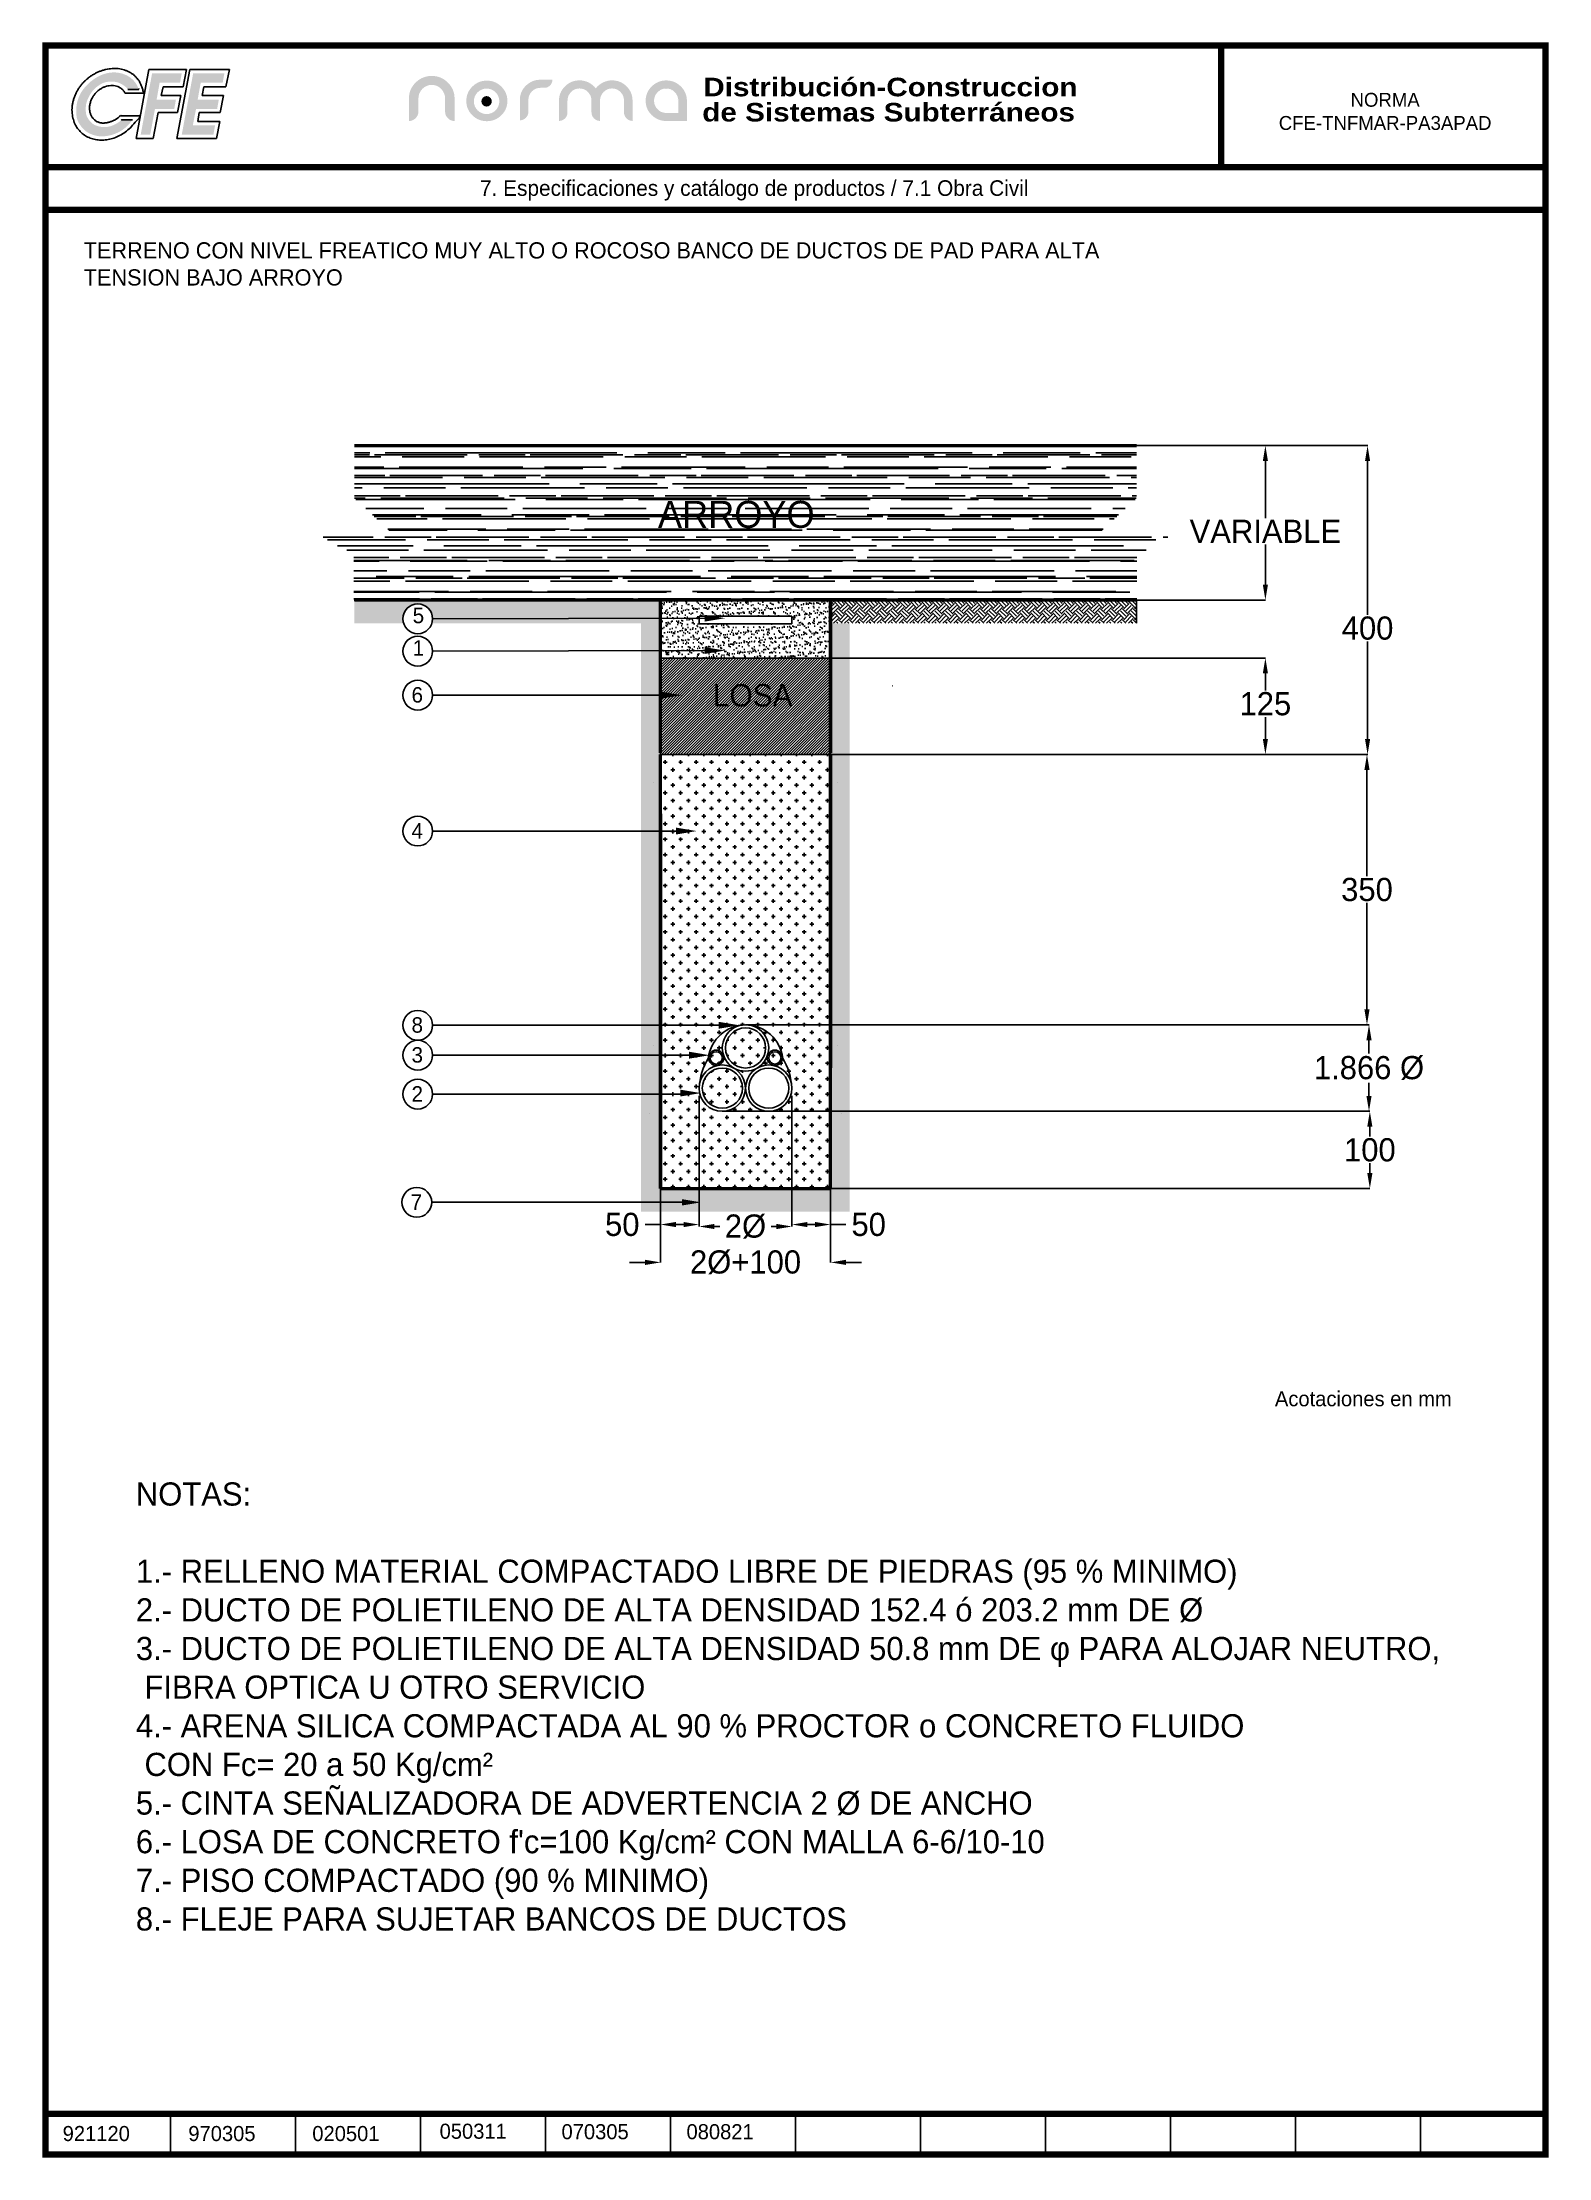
# Model space of a CAD drawing. Header units: inches. Extents: x -552 to 1399, y 96 to 2834.
import ezdxf

# ---------------------------------------------------------------- set-up
doc = ezdxf.new("R2010")
doc.units = ezdxf.units.IN
doc.header["$MEASUREMENT"] = 0
doc.layers.get('0').update_dxf_attribs({"color": 3})
doc.layers.get('Defpoints').update_dxf_attribs({"color": 50})
for name, color, linetype in [('Arena', 33, 'Continuous'), ('Cepa', 6, 'Continuous'), ('Cinta', 52, 'Continuous'), ('Dimensiones', 7, 'Continuous'), ('Ductos', 30, 'Continuous'), ('Flejes', 4, 'Continuous'), ('LAYER_1', 160, 'Continuous'), ('Loza', 3, 'Continuous'), ('Marco', 7, 'Continuous'), ('Textos', 7, 'Continuous'), ('Tierra', 34, 'Continuous')]:
    doc.layers.add(name, color=color, linetype=linetype)
doc.styles.get("Standard").update_dxf_attribs({"font": ''})
doc.styles.get('Standard').set_extended_font_data('Zurich Ex BT')
doc.dimstyles.get("Standard").update_dxf_attribs({"dimtxt": 30, "dimasz": 20, "dimexe": 0.18, "dimexo": 0.0625, "dimgap": 2, "dimtad": 0, "dimtih": 1, "dimtoh": 1, "dimdec": 0, "dimzin": 0, "dimdsep": 46, "dimtxsty": 'Standard', "dimcen": 0.09, "dimadec": 0, "dimazin": 0, "dimtfac": 1, "dimtdec": 0, "dimtofl": 0, "dimtmove": 0, "dimatfit": 3, "dimfxl": 0, "dimtolj": 1, "dimtzin": 0, "dimarcsym": 0})
pattern_1 = [(45, (-107.509294359819, 2.515267474345819), (8.881784197001252e-16, 14.14213562373095), [10, -10]), (45, (-110.1609447892685, 5.166917903795373), (8.881784197001252e-16, 14.14213562373095), [10, -10]), (45, (-112.8125952187181, 7.818568333244926), (8.881784197001252e-16, 14.14213562373095), [10, -10]), (135, (-112.8125952187181, 9.586335286211295), (-14.14213562373095, 1.77635683940025e-15), [10, -10]), (135, (-110.1609447892685, 12.23798571566085), (-14.14213562373095, 1.77635683940025e-15), [10, -10]), (135, (-107.509294359819, 14.8896361451104), (-14.14213562373095, 1.77635683940025e-15), [10, -10])]

msp = doc.modelspace()

# ---------------------------------------------------------------- texts
for s, insert, char_height, width, attachment_point in [('{\\fZurich BlkEx BT|b0|i0|c0|p34;ARROYO}', (245.6481252901205, 2240.584008052675), 35, 80.60276551343938, 1), ('LOSA', (368.2942024366222, 2003.346718957959), 28.90605266060149, 97.92088523702915, 2)]:
    msp.add_mtext(s, dxfattribs=dict(insert=insert, char_height=char_height, width=width, attachment_point=attachment_point))
at = {"layer": 'Cinta', "color": 0, "insert": (-430.5093684993585, 969.9849060992062), "char_height": 30, "width": 1838.5087057425, "attachment_point": 1}
msp.add_mtext("NOTAS:\\P\\P1.- RELLENO MATERIAL COMPACTADO LIBRE DE PIEDRAS (95 % MINIMO)\\P2.- DUCTO DE POLIETILENO DE ALTA DENSIDAD 152.4 ó 203.2 mm DE Ø\\P\\pi-5.742,l5.742;3.- DUCTO DE POLIETILENO DE ALTA DENSIDAD 50.8 mm DE {\\fSymbol|b0|i0|c2|p18;f }PARA ALOJAR NEUTRO,\\P FIBRA OPTICA U OTRO SERVICIO{\\fSymbol|b0|i0|c2|p18;\\P\\pi0,l0;}4.- ARENA SILICA COMPACTADA AL 90 % PROCTOR o CONCRETO FLUIDO\\P CON Fc= 20 a 50 Kg/cm{\\fZurich BlkEx BT|b0|i0|c0|p32;²}\\P5.- CINTA SEÑALIZADORA DE ADVERTENCIA 2 Ø DE ANCHO\\P6.- LOSA DE CONCRETO f'c=100 Kg/cm{\\fZurich BlkEx BT|b0|i0|c0|p32;² }CON MALLA 6-6/10-10\\P7.- PISO COMPACTADO (90 % MINIMO)\\P8.- FLEJE PARA SUJETAR BANCOS DE DUCTOS", dxfattribs=at)
at = {"layer": 'Marco'}
for s, p in [('050311', (-37.14479609412911, 120.3172875487394)), ('070305', (120.7348820290372, 119.7073766036992)), ('080821', (282.6102320290361, 119.7073766036992))]:
    msp.add_text(s, height=19.5, dxfattribs=at).set_placement(p)
at = {"layer": 'Marco', "linetype": 'Continuous', "lineweight": 0, "ltscale": 0.3, "attachment_point": 5}
for s, insert, char_height, width in [('{\\fZurich BlkEx BT|b0|i0|c0|p34;NORMA\\PCFE-TNFMAR-PA3APAD}', (1187.369204476665, 2744.647932627808), 18, 389.5708500000001), ('{\\fZurich BlkEx BT|b0|i0|c0|p34;7. Especificaciones y catálogo de productos / 7.1 Obra Civil }', (370.3185121918552, 2642.466208860633), 20.16, 1170.55997411716)]:
    msp.add_mtext(s, dxfattribs=dict(at, insert=insert, char_height=char_height, width=width))
at = {"layer": 'Textos', "linetype": 'Continuous', "lineweight": 0, "ltscale": 0.3, "insert": (-498.029192343748, 2547.209813998822), "char_height": 21, "width": 1394.601102593168, "attachment_point": 4}
msp.add_mtext('TERRENO CON NIVEL FREATICO MUY ALTO O ROCOSO BANCO DE DUCTOS DE PAD PARA ALTA TENSION BAJO ARROYO', dxfattribs=at)
at = {"layer": 'Textos', "char_height": 20.01188261118565, "attachment_point": 5}
for s, insert in [('{\\fZurich BlkEx BT|b0|i0|c0|p34;5}', (-64.58349380315792, 2092.055610990628)), ('{\\fZurich BlkEx BT|b0|i0|c0|p34;1}', (-64.58349380315792, 2050.171345436166)), ('6', (-66.07304132603747, 1989.305421201338)), ('4', (-66.07304132603747, 1813.408739489216)), ('8', (-66.07304132603747, 1561.990930332566)), ('3', (-66.07304132603747, 1523.252865184674)), ('2', (-66.07304132603929, 1472.869638581048)), ('7', (-67.26490783602395, 1332.795434010793))]:
    msp.add_mtext(s, dxfattribs=dict(at, insert=insert))
at = {"layer": 'Textos', "insert": (1044.61884991478, 1088.030168925472), "char_height": 19.5, "width": 322.6663860244316, "attachment_point": 1}
msp.add_mtext('{\\fZurich BlkEx BT|b0|i0|c0|p34;Acotaciones en mm}', dxfattribs=at)

# ---------------------------------------------------------------- blocks, each defined once
blk = doc.blocks.new('FECHA')
for s, p in [('921120', (14.78932135492391, 11.5448583658266)), ('970305', (123.2877069412123, 11.5448583658266)), ('020501', (230.3199026039144, 11.5448583658266))]:
    blk.add_text(s, height=13).set_placement(p)
blk = doc.blocks.new('*D4')
at = {"layer": 'Defpoints', "color": 0}
for p in [(644.2475414968474, 1450.335947452082), (468.9730242607337, 1350.335947452082), (1167.575056572494, 1350.335947452082)]:
    blk.add_point(p, dxfattribs=at)
at = {"layer": 'Dimensiones', "color": 0, "lineweight": -2}
for p, q in [((644.3100414968474, 1450.335947452082), (1167.755056572494, 1450.335947452082)), ((1167.575056572494, 1430.335947452082), (1167.575056572494, 1417.590184740218)), ((1167.575056572494, 1370.335947452082), (1167.575056572494, 1383.081710163947)), ((469.0355242607337, 1350.335947452082), (1167.755056572494, 1350.335947452082))]:
    blk.add_line(p, q, dxfattribs=at)
at = {"layer": 'Dimensiones', "color": 0}
for points in [[(1164.241723239161, 1430.335947452082), (1170.908389905827, 1430.335947452082), (1167.575056572494, 1450.335947452082)], [(1164.241723239161, 1370.335947452082), (1170.908389905827, 1370.335947452082), (1167.575056572494, 1350.335947452082)]]:
    blk.add_solid(points, dxfattribs=at)
at = {"layer": 'Dimensiones', "color": 0, "insert": (1167.575056572494, 1400.335947452082), "char_height": 30, "attachment_point": 5}
blk.add_mtext('\\A1;100', dxfattribs=at)
blk = doc.blocks.new('*D5')
at = {"layer": 'Defpoints', "color": 0}
for p in [(248.9410119904923, 1470.530947452082), (298.8331203793156, 1470.530947452082), (298.8331203793156, 1303.773582269823)]:
    blk.add_point(p, dxfattribs=at)
at = {"layer": 'Dimensiones', "color": 0, "lineweight": -2}
for p, q in [((248.9410119904923, 1470.468447452082), (248.9410119904923, 1303.593582269823)), ((298.8331203793156, 1470.468447452082), (298.8331203793156, 1303.593582269823)), ((248.9410119904923, 1303.773582269823), (228.9410119904923, 1303.773582269823)), ((278.8331203793156, 1303.773582269823), (268.9410119904923, 1303.773582269823))]:
    blk.add_line(p, q, dxfattribs=at)
at = {"layer": 'Dimensiones', "color": 0}
for points in [[(268.9410119904923, 1307.106915603156), (268.9410119904923, 1300.44024893649), (248.9410119904923, 1303.773582269823)], [(278.8331203793156, 1307.106915603156), (278.8331203793156, 1300.44024893649), (298.8331203793156, 1303.773582269823)]]:
    blk.add_solid(points, dxfattribs=at)
at = {"layer": 'Dimensiones', "color": 0, "insert": (199.4020289396449, 1303.773582269823), "char_height": 30, "attachment_point": 5}
blk.add_mtext('\\A1;50', dxfattribs=at)
blk = doc.blocks.new('*D6')
at = {"layer": 'Defpoints', "color": 0}
for p in [(419.1129281421517, 1470.530947452082), (469.005036530975, 1470.530947452082), (419.1129281421517, 1303.773582269823)]:
    blk.add_point(p, dxfattribs=at)
at = {"layer": 'Dimensiones', "color": 0, "lineweight": -2}
for p, q in [((419.1129281421517, 1470.468447452082), (419.1129281421517, 1303.593582269823)), ((469.005036530975, 1470.468447452082), (469.005036530975, 1303.593582269823)), ((439.1129281421517, 1303.773582269823), (449.005036530975, 1303.773582269823)), ((469.005036530975, 1303.773582269823), (489.005036530975, 1303.773582269823))]:
    blk.add_line(p, q, dxfattribs=at)
at = {"layer": 'Dimensiones', "color": 0}
for points in [[(439.1129281421517, 1307.106915603156), (439.1129281421517, 1300.44024893649), (419.1129281421517, 1303.773582269823)], [(449.005036530975, 1307.106915603156), (449.005036530975, 1300.44024893649), (469.005036530975, 1303.773582269823)]]:
    blk.add_solid(points, dxfattribs=at)
at = {"layer": 'Dimensiones', "color": 0, "insert": (518.5440195818225, 1303.773582269823), "char_height": 30, "attachment_point": 5}
blk.add_mtext('\\A1;50', dxfattribs=at)
blk = doc.blocks.new('*D7')
at = {"layer": 'Defpoints', "color": 0}
for p in [(865.5779737878506, 2312.121758686219), (469.113024260731, 1912.335947452066), (1164.61762813159, 1912.335947452065)]:
    blk.add_point(p, dxfattribs=at)
at = {"layer": 'Dimensiones', "color": 0, "lineweight": -2}
for p, q in [((865.6404737878506, 2312.121758686219), (1164.79762813159, 2312.121758686219)), ((1164.61762813159, 2292.121758686219), (1164.61762813159, 2092.974615781005)), ((1164.61762813159, 1932.335947452065), (1164.61762813159, 2058.466141204734)), ((469.175524260731, 1912.335947452066), (1164.79762813159, 1912.335947452065))]:
    blk.add_line(p, q, dxfattribs=at)
at = {"layer": 'Dimensiones', "color": 0}
for points in [[(1161.284294798256, 2292.121758686219), (1167.950961464923, 2292.121758686219), (1164.61762813159, 2312.121758686219)], [(1161.284294798256, 1932.335947452065), (1167.950961464923, 1932.335947452065), (1164.61762813159, 1912.335947452065)]]:
    blk.add_solid(points, dxfattribs=at)
at = {"layer": 'Dimensiones', "color": 0, "insert": (1164.617628131589, 2075.72037849287), "char_height": 30, "attachment_point": 5}
blk.add_mtext('\\A1;400', dxfattribs=at)
blk = doc.blocks.new('*D8')
at = {"layer": 'Defpoints', "color": 0}
for p in [(469.1130242607315, 2037.139525973443), (469.175524260731, 1912.335947452066), (1032.277092162831, 1912.335947452065)]:
    blk.add_point(p, dxfattribs=at)
at = {"layer": 'Dimensiones', "color": 0, "lineweight": -2}
for p, q in [((469.1755242607315, 2037.139525973443), (1032.457092162831, 2037.139525973443)), ((1032.277092162831, 2017.139525973443), (1032.277092162831, 1995.073730417107)), ((1032.277092162831, 1932.335947452065), (1032.277092162831, 1960.565255840836)), ((469.238024260731, 1912.335947452066), (1032.457092162831, 1912.335947452065))]:
    blk.add_line(p, q, dxfattribs=at)
at = {"layer": 'Dimensiones', "color": 0}
for points in [[(1028.943758829498, 2017.139525973443), (1035.610425496165, 2017.139525973443), (1032.277092162831, 2037.139525973443)], [(1028.943758829498, 1932.335947452065), (1035.610425496165, 1932.335947452065), (1032.277092162831, 1912.335947452065)]]:
    blk.add_solid(points, dxfattribs=at)
at = {"layer": 'Dimensiones', "color": 0, "insert": (1032.277092162831, 1977.819493128972), "char_height": 30, "attachment_point": 5}
blk.add_mtext('\\A1;125', dxfattribs=at)
blk = doc.blocks.new('*D9')
at = {"layer": 'Defpoints', "color": 0}
for p in [(1021.293447549712, 1912.335947452066), (720.063549915368, 1562.289576378782), (1163.852718520923, 1562.289576378782)]:
    blk.add_point(p, dxfattribs=at)
at = {"layer": 'Dimensiones', "color": 0, "lineweight": -2}
for p, q in [((1021.355947549712, 1912.335947452066), (1164.032718520923, 1912.335947452066)), ((1163.852718520923, 1892.335947452066), (1163.852718520923, 1754.566999203559)), ((1163.852718520923, 1582.289576378782), (1163.852718520923, 1720.058524627288)), ((720.126049915368, 1562.289576378782), (1164.032718520923, 1562.289576378782))]:
    blk.add_line(p, q, dxfattribs=at)
at = {"layer": 'Dimensiones', "color": 0}
for points in [[(1160.519385187589, 1892.335947452066), (1167.186051854256, 1892.335947452066), (1163.852718520923, 1912.335947452066)], [(1160.519385187589, 1582.289576378782), (1167.186051854256, 1582.289576378782), (1163.852718520923, 1562.289576378782)]]:
    blk.add_solid(points, dxfattribs=at)
at = {"layer": 'Dimensiones', "color": 0, "insert": (1163.852718520922, 1737.312761915424), "char_height": 30, "attachment_point": 5}
blk.add_mtext('\\A1;350', dxfattribs=at)
blk = doc.blocks.new('*D10')
at = {"layer": 'Defpoints', "color": 0}
for p in [(865.1773227081671, 2312.121758686219), (865.5779737878506, 2112.121758686219), (1032.277092162832, 2112.121758686219)]:
    blk.add_point(p, dxfattribs=at)
at = {"layer": 'Dimensiones', "color": 0, "lineweight": -2}
for p, q in [((865.2398227081671, 2312.121758686219), (1032.457092162832, 2312.121758686219)), ((1032.277092162832, 2292.121758686219), (1032.277092162832, 2218.17530587768)), ((1032.277092162832, 2132.121758686219), (1032.277092162832, 2184.17530587768)), ((865.6404737878506, 2112.121758686219), (1032.457092162832, 2112.121758686219))]:
    blk.add_line(p, q, dxfattribs=at)
at = {"layer": 'Dimensiones', "color": 0}
for points in [[(1028.943758829498, 2292.121758686219), (1035.610425496165, 2292.121758686219), (1032.277092162832, 2312.121758686219)], [(1028.943758829498, 2132.121758686219), (1035.610425496165, 2132.121758686219), (1032.277092162832, 2112.121758686219)]]:
    blk.add_solid(points, dxfattribs=at)
at = {"layer": 'Dimensiones', "color": 0, "insert": (1032.277092162831, 2201.17530587768), "char_height": 30, "attachment_point": 5}
blk.add_mtext('\\A1;VARIABLE', dxfattribs=at)
blk = doc.blocks.new('*D11')
at = {"layer": 'Defpoints', "color": 0}
for p in [(359.3796115232921, 1562.335816916044), (359.0355242607363, 1450.336077660981), (1166.462515397989, 1450.336077660981)]:
    blk.add_point(p, dxfattribs=at)
at = {"layer": 'Dimensiones', "color": 0, "lineweight": -2}
for p, q in [((359.4421115232921, 1562.335816916044), (1166.642515397989, 1562.335816916044)), ((1166.462515397989, 1542.335816916044), (1166.462515397989, 1525.308828644444)), ((1166.462515397989, 1470.336077660981), (1166.462515397989, 1487.36306593258)), ((359.0980242607363, 1450.336077660981), (1166.642515397989, 1450.336077660981))]:
    blk.add_line(p, q, dxfattribs=at)
at = {"layer": 'Dimensiones', "color": 0}
for points in [[(1163.129182064656, 1542.335816916044), (1169.795848731322, 1542.335816916044), (1166.462515397989, 1562.335816916044)], [(1163.129182064656, 1470.336077660981), (1169.795848731322, 1470.336077660981), (1166.462515397989, 1450.336077660981)]]:
    blk.add_solid(points, dxfattribs=at)
at = {"layer": 'Dimensiones', "color": 0, "insert": (1166.462515397989, 1506.335947288512), "char_height": 30, "attachment_point": 5}
blk.add_mtext('\\A1;1.866 Ø', dxfattribs=at)
blk = doc.blocks.new('*D12')
at = {"layer": 'Defpoints', "color": 0}
for p in [(298.8331203793156, 1303.773582269823), (419.1129281421517, 1303.773582269823), (419.1129281421517, 1301.256299401508)]:
    blk.add_point(p, dxfattribs=at)
at = {"layer": 'Dimensiones', "color": 0, "lineweight": -2}
for p, q in [((298.8331203793156, 1303.711082269823), (298.8331203793156, 1301.076299401508)), ((318.8331203793156, 1301.256299401508), (325.7221768031065, 1301.256299401508)), ((399.1129281421517, 1301.256299401508), (392.2238717183608, 1301.256299401508)), ((419.1129281421517, 1303.711082269823), (419.1129281421517, 1301.076299401508))]:
    blk.add_line(p, q, dxfattribs=at)
at = {"layer": 'Dimensiones', "color": 0}
for points in [[(318.8331203793156, 1304.589632734841), (318.8331203793156, 1297.922966068175), (298.8331203793156, 1301.256299401508)], [(399.1129281421517, 1304.589632734841), (399.1129281421517, 1297.922966068175), (419.1129281421517, 1301.256299401508)]]:
    blk.add_solid(points, dxfattribs=at)
at = {"layer": 'Dimensiones', "color": 0, "insert": (358.9730242607337, 1301.256299401508), "char_height": 30, "attachment_point": 5}
blk.add_mtext('\\A1;2Ø', dxfattribs=at)
blk = doc.blocks.new('*D13')
at = {"layer": 'Defpoints', "color": 0}
for p in [(248.9730242607336, 1254.789803571968), (469.1130242607322, 1254.789803571968), (469.1130242607322, 1254.789803571968)]:
    blk.add_point(p, dxfattribs=at)
at = {"layer": 'Dimensiones', "color": 0, "lineweight": -2}
for p, q in [((228.9730242607336, 1254.789803571968), (208.9730242607336, 1254.789803571968)), ((248.9730242607336, 1254.852303571968), (248.9730242607336, 1254.969803571968)), ((469.1130242607322, 1254.852303571968), (469.1130242607322, 1254.969803571968)), ((489.1130242607322, 1254.789803571968), (509.1130242607322, 1254.789803571968))]:
    blk.add_line(p, q, dxfattribs=at)
at = {"layer": 'Dimensiones', "color": 0}
for points in [[(228.9730242607336, 1258.123136905301), (228.9730242607336, 1251.456470238635), (248.9730242607336, 1254.789803571968)], [(489.1130242607322, 1258.123136905301), (489.1130242607322, 1251.456470238635), (469.1130242607322, 1254.789803571968)]]:
    blk.add_solid(points, dxfattribs=at)
at = {"layer": 'Dimensiones', "color": 0, "insert": (359.0430242607329, 1254.789803571968), "char_height": 30, "attachment_point": 5}
blk.add_mtext('\\A1;2Ø+100', dxfattribs=at)
blk = doc.blocks.new('MARCO')
at = {"layer": 'Marco'}
for p, q in [((107.9169000000002, 0), (107.9169000000002, 35)), ((215.8338000000003, 0), (215.8338000000003, 35)), ((323.7507000000005, 0), (323.7507000000005, 35)), ((431.6676000000007, 0), (431.6676000000007, 35)), ((539.5845000000008, 0), (539.5845000000008, 35)), ((647.501400000001, 0), (647.501400000001, 35)), ((755.4183000000012, 0), (755.4183000000012, 35)), ((863.3352000000014, 0), (863.3352000000014, 35)), ((971.2521000000015, 0), (971.2521000000015, 35)), ((1079.169000000002, 0), (1079.169000000002, 35)), ((1187.085900000002, 0), (1187.085900000002, 35))]:
    blk.add_line(p, q, dxfattribs=at)
at = {"layer": 'Marco', "const_width": 5.599999999999909}
blk.add_lwpolyline([(0, 0), (0, 1820), (1295, 1820), (1295, 0)], close=True, dxfattribs=at)
at = {"layer": 'Marco'}
for points, const_width in [([(1015, 1715), (1015, 1820)], 5.600000000000364), ([(0, 1715), (1295, 1715)], 5.599999999999909), ([(-3.637978807091713e-12, 1678.276680983621), (1294.999999999996, 1678.276680983621)], 5.600000000000001), ([(1295, 35), (0, 35)], 5.600000000000023)]:
    blk.add_lwpolyline(points, dxfattribs=dict(at, const_width=const_width))
blk = doc.blocks.new('logo_norma')
at = {"linetype": 'Continuous', "lineweight": 0}
blk.add_hatch(color=2, dxfattribs=at).paths.add_polyline_path([(33.62561386589232, 163.0000569901575, 1), (38.80957710374878, 163.0000569901575, 1)])
at = {"layer": 'LAYER_1', "lineweight": 0}
h = blk.add_hatch(color=7, dxfattribs=at)
h.dxf.hatch_style = 2
edge = h.paths.add_edge_path()
edge.add_spline(control_points=[(15.71231071776834, 164.3783760605638), (15.71231071776834, 166.1946304008415), (15.07152295735167, 167.7699003118658), (13.79029194606695, 169.1041857936367), (12.508371915685, 170.4389880397304), (10.95670090874056, 171.1066475449387), (9.136829218202365, 171.1066475449387), (7.297837247716254, 171.1066475449387), (5.73720899250792, 170.4436389186367), (4.455116707351671, 169.1181384303554), (3.173024422195422, 167.7934992159457), (2.533442445198894, 166.2132339164665), (2.533442445198894, 164.3783760605638), (2.533442445198894, 164.3783760605638), (2.533442445198894, 157.9572348387755), (2.533442445198894, 157.9572348387755), (2.533442445198894, 156.6778986300082), (2.072144159608616, 155.5785686603901), (1.152820429139866, 154.6620010063103), (0.2334966986711162, 153.7443998235846), (-0.8679003282386066, 153.2848240857374), (-2.150164868169162, 153.2848240857374), (-2.150164868169162, 153.2848240857374), (-2.150164868169162, 164.3854385063103), (-2.150164868169162, 164.3854385063103), (-2.150164868169162, 167.4636313231506), (-1.044289217127496, 170.0918946695047), (1.165911791987088, 172.2721233478901), (3.377490839296115, 174.4504572237582), (6.034003968636393, 175.541174454661), (9.136829218202365, 175.541174454661), (12.22122320691764, 175.541174454661), (14.86826232367111, 174.4504572237582), (17.07880784233431, 172.2721233478901), (19.28969787054611, 170.0918946695047), (20.39574577636209, 167.4636313231506), (20.39574577636209, 164.3854385063103), (20.39574577636209, 164.3854385063103), (20.39574577636209, 153.2848240857374), (20.39574577636209, 153.2848240857374), (19.11348123643153, 153.2848240857374), (18.01225646429612, 153.7443998235846), (17.09258822427875, 154.6620010063103), (16.17205871038987, 155.5785686603901), (15.71231071776834, 156.6778986300082), (15.71231071776834, 157.9572348387755), (15.71231071776834, 157.9572348387755), (15.71231071776834, 164.3783760605638), (15.71231071776834, 164.3783760605638)], knot_values=[0, 0, 0, 0, 1, 1, 1, 2, 2, 2, 3, 3, 3, 4, 4, 4, 5, 5, 5, 6, 6, 6, 7, 7, 7, 8, 8, 8, 9, 9, 9, 10, 10, 10, 11, 11, 11, 12, 12, 12, 13, 13, 13, 14, 14, 14, 15, 15, 15, 16, 16, 16, 16], degree=3, periodic=0)
h = blk.add_hatch(color=1, dxfattribs=at)
h.dxf.hatch_style = 2
edge = h.paths.add_edge_path()
edge.add_arc((36.21759548482055, 163.0000569901575), 6.292355453411894, 0, 360)
h.paths.add_polyline_path([(36.33364054841704, 173.2154597420951), (36.59248845696854, 173.2125872749299), (36.84907019121356, 173.2039699365159), (37.10338546728499, 173.1896078214755), (37.35543400131571, 173.169501024431), (37.60521550943859, 173.1436496400048), (37.85272970778651, 173.1120537628194), (38.09797631249236, 173.074713487497), (38.34095503968901, 173.03162890866), (38.58166560550935, 172.9828001209309), (38.82010772608625, 172.9282272189319), (39.05628111755259, 172.8679102972855), (39.29018549604125, 172.8018494506141), (39.52182057768511, 172.7300447735399), (39.75118607861705, 172.6524963606854), (39.97828171496995, 172.569204306673), (40.20310720287668, 172.480168706125), (40.42566225847013, 172.3853896536639), (40.64594659788317, 172.2848672439118), (40.8639599372487, 172.1786015714914), (41.07970199269958, 172.0665927310248), (41.29317248036868, 171.9488408171346), (41.50437111638891, 171.825345924443), (41.71329761689312, 171.6961081475725), (41.91995169801421, 171.5611275811454), (42.12433307588505, 171.4204043197841), (42.32644146663852, 171.2739384581109), (42.5262765864075, 171.1217300907483), (42.72383815132486, 170.9637793123186), (42.9191258775235, 170.8000862174441), (43.11213948113627, 170.6306509007474), (43.30287867829608, 170.4554734568507), (43.4913431851358, 170.2745539803763), (43.67564788741775, 170.089531640986), (43.85410164677011, 169.9021423544612), (44.02670446319289, 169.712385994639), (44.19345633668609, 169.5202624353561), (44.3543572672497, 169.3257715504494), (44.50940725488372, 169.1289132137557), (44.65860629958816, 168.9296872991118), (44.80195440136301, 168.7280936803546), (44.93945156020828, 168.5241322313209), (45.07109777612396, 168.3178028258476), (45.19689304911005, 168.1091053377715), (45.31683737916656, 167.8980396409293), (45.43093076629348, 167.684605609158), (45.53917321049082, 167.4688031162944), (45.64156471175857, 167.2506320361753), (45.73810527009673, 167.0300922426376), (45.82879488550531, 166.8071836095181), (45.9136335579843, 166.5819060106536), (45.99262128753372, 166.354259319881), (46.06575807415354, 166.124243411037), (46.13304391784377, 165.8918581579586), (46.19447881860442, 165.6571034344826), (46.25006277643548, 165.4199791144457), (46.29979579133696, 165.1804850716849), (46.34367786330886, 164.938621180037), (46.38170899235116, 164.6943873133388), (46.41388917846389, 164.4477833454271), (46.44021842164702, 164.1988091501388), (46.46069672190058, 163.9474646013108), (46.47532407922454, 163.6937495727798), (46.48410049361892, 163.4376639383826), (46.48702596508371, 163.1792075719562), (46.48410049361892, 162.9207143448585), (46.47532407922454, 162.6646472354194), (46.46069672190058, 162.4110059913125), (46.44021842164702, 162.1597903602117), (46.41388917846389, 161.9110000897904), (46.38170899235116, 161.6646349277225), (46.34367786330886, 161.4206946216815), (46.29979579133696, 161.1791789193412), (46.25006277643548, 160.9400875683752), (46.19447881860442, 160.7034203164571), (46.13304391784377, 160.4691769112607), (46.06575807415354, 160.2373571004596), (45.99262128753372, 160.0079606317275), (45.9136335579843, 159.7809872527381), (45.82879488550531, 159.556436711165), (45.73810527009673, 159.3343087546819), (45.64156471175857, 159.1146031309625), (45.53917321049082, 158.8973195876804), (45.43093076629348, 158.6824578725093), (45.31683737916656, 158.4700177331229), (45.19689304911005, 158.2599989171949), (45.07109777612396, 158.0524011723989), (44.93945156020828, 157.8472242464086), (44.80195440136301, 157.6444678868976), (44.65860629958816, 157.4441318415397), (44.50940725488372, 157.2462158580085), (44.3543572672497, 157.0507196839777), (44.19345633668609, 156.8576430671209), (44.02670446319289, 156.6669857551118), (43.85410164677012, 156.4787474956241), (43.67564788741775, 156.2929280363315), (43.4913431851358, 156.1095271249076), (43.30287867829608, 155.9299787055993), (43.11213948113627, 155.7561364885297), (42.9191258775235, 155.5880000636687), (42.72383815132486, 155.4255690209859), (42.5262765864075, 155.2688429504511), (42.32644146663852, 155.1178214420339), (42.12433307588505, 154.9725040857041), (41.91995169801421, 154.8328904714313), (41.71329761689312, 154.6989801891854), (41.50437111638891, 154.5707728289359), (41.29317248036868, 154.4482679806527), (41.07970199269958, 154.3314652343055), (40.8639599372487, 154.2203641798639), (40.64594659788317, 154.1149644072977), (40.42566225847013, 154.0152655065765), (40.20310720287668, 153.9212670676702), (39.97828171496995, 153.8329686805484), (39.75118607861705, 153.7503699351808), (39.52182057768511, 153.6734704215371), (39.29018549604125, 153.6022697295871), (39.05628111755259, 153.5367674493005), (38.82010772608625, 153.476963170647), (38.58166560550935, 153.4228564835963), (38.34095503968901, 153.374446978118), (38.09797631249236, 153.3317342441821), (37.85272970778651, 153.294717871758), (37.60521550943859, 153.2633974508157), (37.35543400131571, 153.2377725713247), (37.10338546728499, 153.2178428232548), (36.84907019121356, 153.2036077965757), (36.59248845696854, 153.1950670812571), (36.33364054841704, 153.1922202672687), (36.07458766152038, 153.1950670812571), (35.8178428035601, 153.2036077965757), (35.56340572220989, 153.2178428232548), (35.31127616514339, 153.2377725713247), (35.06145388003429, 153.2633974508157), (34.81393861455626, 153.294717871758), (34.56873011638297, 153.3317342441821), (34.3258281331881, 153.374446978118), (34.0852324126453, 153.4228564835963), (33.84694270242824, 153.476963170647), (33.61095875021061, 153.5367674493005), (33.37728030366607, 153.6022697295871), (33.14590711046829, 153.6734704215371), (32.91683891829094, 153.7503699351808), (32.69007547480769, 153.8329686805484), (32.46561652769222, 153.9212670676702), (32.24346182461819, 154.0152655065765), (32.02361111325927, 154.1149644072977), (31.80606414128913, 154.2203641798639), (31.59082065638145, 154.3314652343055), (31.3778804062099, 154.4482679806527), (31.16724313844814, 154.5707728289359), (30.95890860076985, 154.6989801891854), (30.75287654084869, 154.8328904714313), (30.54914670635834, 154.9725040857041), (30.34771884497246, 155.1178214420339), (30.14859270436473, 155.2688429504511), (29.95176803220882, 155.4255690209859), (29.7572445761784, 155.5880000636687), (29.56502208394713, 155.7561364885297), (29.3751003031887, 155.9299787055993), (29.18747898157677, 156.1095271249076), (29.00391968806989, 156.2929280363315), (28.82618430703455, 156.4787474956241), (28.65427305925628, 156.6669857551118), (28.48818616552062, 156.8576430671209), (28.32792384661311, 157.0507196839777), (28.17348632331928, 157.2462158580085), (28.02487381642468, 157.4441318415397), (27.88208654671485, 157.6444678868976), (27.74512473497531, 157.8472242464086), (27.61398860199161, 158.0524011723989), (27.48867836854929, 158.2599989171949), (27.36919425543389, 158.4700177331229), (27.25553648343094, 158.6824578725093), (27.14770527332598, 158.8973195876804), (27.04570084590456, 159.1146031309625), (26.9495234219522, 159.3343087546819), (26.85917322225446, 159.556436711165), (26.77465046759686, 159.7809872527381), (26.69595537876494, 160.0079606317275), (26.62308817654425, 160.2373571004596), (26.55604908172032, 160.4691769112607), (26.49483831507869, 160.7034203164571), (26.4394560974049, 160.9400875683752), (26.38990264948448, 161.1791789193412), (26.34617819210298, 161.4206946216815), (26.30828294604594, 161.6646349277225), (26.27621713209888, 161.9110000897904), (26.24998097104736, 162.1597903602117), (26.2295746836769, 162.4110059913125), (26.21499849077305, 162.6646472354194), (26.20625261312134, 162.9207143448585), (26.20333727150732, 163.1792075719562), (26.20625261312134, 163.4376639383826), (26.21499849077305, 163.6937495727798), (26.2295746836769, 163.9474646013108), (26.24998097104735, 164.1988091501388), (26.27621713209888, 164.4477833454271), (26.30828294604594, 164.6943873133388), (26.34617819210298, 164.938621180037), (26.38990264948448, 165.1804850716849), (26.4394560974049, 165.4199791144457), (26.49483831507869, 165.6571034344826), (26.55604908172032, 165.8918581579586), (26.62308817654425, 166.124243411037), (26.69595537876494, 166.354259319881), (26.77465046759686, 166.5819060106536), (26.85917322225446, 166.8071836095181), (26.9495234219522, 167.0300922426376), (27.04570084590456, 167.2506320361753), (27.14770527332598, 167.4688031162944), (27.25553648343094, 167.684605609158), (27.36919425543389, 167.8980396409293), (27.48867836854929, 168.1091053377715), (27.61398860199161, 168.3178028258476), (27.74512473497531, 168.5241322313209), (27.88208654671485, 168.7280936803546), (28.02487381642468, 168.9296872991118), (28.17348632331928, 169.1289132137557), (28.32792384661311, 169.3257715504494), (28.48818616552062, 169.5202624353561), (28.65427305925628, 169.712385994639), (28.82618430703455, 169.9021423544612), (29.00391968806989, 170.089531640986), (29.18747898157677, 170.2745539803763), (29.3751003031887, 170.4554734568507), (29.56502208394713, 170.6306509007474), (29.7572445761784, 170.8000862174441), (29.95176803220882, 170.9637793123186), (30.14859270436473, 171.1217300907483), (30.34771884497246, 171.2739384581109), (30.54914670635834, 171.4204043197841), (30.75287654084869, 171.5611275811454), (30.95890860076985, 171.6961081475725), (31.16724313844814, 171.825345924443), (31.3778804062099, 171.9488408171346), (31.59082065638145, 172.0665927310248), (31.80606414128913, 172.1786015714914), (32.02361111325927, 172.2848672439118), (32.24346182461819, 172.3853896536639), (32.46561652769222, 172.480168706125), (32.69007547480769, 172.569204306673), (32.91683891829094, 172.6524963606854), (33.14590711046829, 172.7300447735399), (33.37728030366607, 172.8018494506141), (33.61095875021061, 172.8679102972855), (33.84694270242824, 172.9282272189319), (34.0852324126453, 172.9828001209309), (34.3258281331881, 173.03162890866), (34.56873011638297, 173.074713487497), (34.81393861455626, 173.1120537628194), (35.06145388003429, 173.1436496400048), (35.31127616514339, 173.169501024431), (35.56340572220989, 173.1896078214755), (35.8178428035601, 173.2039699365159), (36.07458766152038, 173.2125872749299)])
h = blk.add_hatch(color=7, dxfattribs=at)
h.dxf.hatch_style = 2
edge = h.paths.add_edge_path()
edge.add_spline(control_points=[(56.86440158420138, 157.8306762695312), (56.86440158420138, 156.6784640842014), (56.45064561631944, 155.6904106987847), (55.62347819010416, 154.863587782118), (54.79493272569444, 154.0384874131944), (53.80481228298611, 153.6236979166667), (52.6510498046875, 153.6236979166667), (52.6510498046875, 153.6236979166667), (52.6510498046875, 163.6637396918402), (52.6510498046875, 163.6637396918402), (52.6510498046875, 166.4344577365451), (53.64943847656249, 168.7915920681423), (55.64776611328124, 170.7363484700521), (57.64609374999999, 172.6811048719618), (60.03251139322916, 173.6533108181424), (62.80805257161457, 173.6533108181424), (62.80805257161457, 173.6533108181424), (68.72655436197915, 173.646937391493), (68.72655436197915, 173.646937391493), (68.72655436197915, 172.5469184027777), (68.33743082682291, 171.6096801757812), (67.56125081380208, 170.8348782009548), (66.78317599826389, 170.0599039713541), (65.84369845920138, 169.6725029839409), (64.73971761067708, 169.6725029839409), (64.73971761067708, 169.6725029839409), (62.80805257161457, 169.6725029839409), (62.80805257161457, 169.6725029839409), (61.15337320963541, 169.6725029839409), (59.74811876085069, 169.0842529296875), (58.59470079210069, 167.9072360568576), (57.44128282335069, 166.7303914388021), (56.86440158420138, 165.3156629774305), (56.86440158420138, 163.6637396918402), (56.86440158420138, 163.6637396918402), (56.86440158420138, 157.8306762695312), (56.86440158420138, 157.8306762695312)], knot_values=[0, 0, 0, 0, 1, 1, 1, 2, 2, 2, 3, 3, 3, 4, 4, 4, 5, 5, 5, 6, 6, 6, 7, 7, 7, 8, 8, 8, 9, 9, 9, 10, 10, 10, 11, 11, 11, 12, 12, 12, 12], degree=3, periodic=0)
h = blk.add_hatch(color=7, dxfattribs=at)
h.dxf.hatch_style = 2
edge = h.paths.add_edge_path()
edge.add_spline(control_points=[(92.25289737205905, 163.3055557288315), (92.25289737205905, 163.3055557288315), (92.25289737205905, 153.3249418507933), (92.25289737205905, 153.3249418507933), (91.09947940330906, 153.3249418507933), (90.10901445105212, 153.7374920352551), (89.28184702483684, 154.5648317162447), (88.45226803178129, 155.3892430660711), (88.03989010209378, 156.3772964514877), (88.03989010209378, 157.5286473629461), (88.03989010209378, 157.5286473629461), (88.03989010209378, 163.3055557288315), (88.03989010209378, 163.3055557288315), (88.03989010209378, 164.9566177405502), (87.46662621320489, 166.378236392894), (86.3223377474931, 167.5700671763141), (85.17822153655558, 168.7622424692829), (83.77744571190281, 169.3585884979287), (82.12311085947225, 169.3585884979287), (80.46825924271879, 169.3585884979287), (79.06541636077434, 168.7622424692829), (77.91182613725003, 167.5700671763141), (76.75823591372573, 166.378236392894), (76.18273271277087, 164.9566177405502), (76.18273271277087, 163.3055557288315), (76.18273271277087, 163.3055557288315), (76.18273271277087, 157.5286473629461), (76.18273271277087, 157.5286473629461), (76.18273271277087, 156.3609322479287), (75.77259409514934, 155.3680557288315), (74.95231685990629, 154.5508790795259), (74.13462344627781, 153.7352527231891), (73.139163105566, 153.3249418507933), (71.96955318803128, 153.3249418507933), (71.96955318803128, 153.3249418507933), (71.96955318803128, 163.3119291554808), (71.96955318803128, 163.3119291554808), (71.96955318803128, 166.0814414167655), (72.96673607648614, 168.4463272132065), (74.96385792978475, 170.4072755639009), (76.96115203785767, 172.3677071502725), (79.34739742631253, 173.3481813256197), (82.12311085947225, 173.3481813256197), (83.69372989159031, 173.3481813256197), (85.18270016068753, 173.0021214840398), (86.58571529740628, 172.310518565203), (87.9907974914167, 171.6189156463662), (89.18400631303128, 170.6565282223211), (90.17205969844795, 169.4238730573905), (91.12273379784031, 170.6403362735363), (92.31129174054864, 171.5980728186752), (93.73067108082643, 172.2982884762273), (95.15211747839587, 172.9981596242308), (96.63884843542712, 173.3481813256197), (98.19293100921183, 173.3481813256197), (100.9686444423716, 173.3481813256197), (103.3500666971459, 172.3677071502725), (105.3404706142466, 170.4072755639009), (107.3282907097327, 168.4463272132065), (108.3230620313472, 166.0814414167655), (108.3230620313472, 163.3119291554808), (108.3230620313472, 163.3119291554808), (108.3230620313472, 153.3249418507933), (108.3230620313472, 153.3249418507933), (107.1699885721459, 153.3249418507933), (106.1793513651146, 153.7374920352551), (105.352011684125, 154.5648317162447), (104.5226049458438, 155.3892430660711), (104.110054761382, 156.3772964514877), (104.110054761382, 157.5286473629461), (104.110054761382, 157.5286473629461), (104.110054761382, 163.3055557288315), (104.110054761382, 163.3055557288315), (104.110054761382, 164.9566177405502), (103.5366186177188, 166.378236392894), (102.3926746615556, 167.5700671763141), (101.2482139410695, 168.7622424692829), (99.84778262596531, 169.3585884979287), (98.19293100921183, 169.3585884979287), (96.53859615678128, 169.3585884979287), (95.13575327483683, 168.7622424692829), (93.98199079653823, 167.5700671763141), (92.82874508256253, 166.378236392894), (92.25289737205905, 164.9566177405502), (92.25289737205905, 163.3055557288315)], knot_values=[0, 0, 0, 0, 1, 1, 1, 2, 2, 2, 3, 3, 3, 4, 4, 4, 5, 5, 5, 6, 6, 6, 7, 7, 7, 8, 8, 8, 9, 9, 9, 10, 10, 10, 11, 11, 11, 12, 12, 12, 13, 13, 13, 14, 14, 14, 15, 15, 15, 16, 16, 16, 17, 17, 17, 18, 18, 18, 19, 19, 19, 20, 20, 20, 21, 21, 21, 22, 22, 22, 23, 23, 23, 24, 24, 24, 25, 25, 25, 26, 26, 26, 27, 27, 27, 28, 28, 28, 28], degree=3, periodic=0)
h = blk.add_hatch(color=7, dxfattribs=at)
h.dxf.hatch_style = 2
h.paths.add_polyline_path([(135.1654463522278, 163.2718111777395), (135.1654463522278, 153.284823873052), (124.9727868470195, 153.284823873052), (124.7134791315572, 153.2876706870404), (124.4564543385614, 153.296211402359), (124.2017123418692, 153.3104464290381), (123.9492530153171, 153.330376177108), (123.6990762327422, 153.356001056599), (123.4511818679812, 153.3873214775413), (123.205569794871, 153.4243378499654), (122.9622398872484, 153.4670505839014), (122.7211920189503, 153.5154600893796), (122.4824260638134, 153.5695667764303), (122.2459418956746, 153.6293710550839), (122.0117393883708, 153.6948733353705), (121.7798184157388, 153.7660740273205), (121.5501788516153, 153.8429735409641), (121.3228205698374, 153.9255722863317), (121.0977434442417, 154.0138706734535), (120.8749473486651, 154.1078691123599), (120.6544321569446, 154.207568013081), (120.4361977429168, 154.3129677856472), (120.2202439804186, 154.4240688400888), (120.0065707432869, 154.5408715864361), (119.7951779053585, 154.6633764347193), (119.5860653404702, 154.7915837949687), (119.3792329224589, 154.9254940772146), (119.1746805251614, 155.0651076914874), (118.9724080224146, 155.2104250478172), (118.7724152880552, 155.3614465562344), (118.5747021959202, 155.5181726267693), (118.3792686198463, 155.680603669452), (118.1861144336703, 155.8487400943131), (117.9952395112292, 156.0225823113826), (117.8066437263598, 156.2021307306909), (117.6221316276053, 156.3855316421148), (117.4434756129294, 156.5713511014075), (117.2706757769544, 156.7595893608951), (117.1037322143028, 156.9502466729042), (116.9426450195968, 157.143323289761), (116.7874142874588, 157.3388194637918), (116.6380401125113, 157.536735447323), (116.4945225893765, 157.7370714926809), (116.3568618126769, 157.9398278521919), (116.2250578770349, 158.1450047781822), (116.0991108770728, 158.3526025229782), (115.9790209074129, 158.5626213389063), (115.8647880626777, 158.7750614782927), (115.7564124374896, 158.9899231934637), (115.6538941264708, 159.2072067367458), (115.5572332242439, 159.4269123604652), (115.4664298254311, 159.6490403169483), (115.3814840246548, 159.8735908585214), (115.3023959165374, 160.1005642375109), (115.2291655957013, 160.329960706243), (115.1617931567688, 160.561780517044), (115.1002786943624, 160.7960239222404), (115.0446223031044, 161.0326911741585), (114.9948240776171, 161.2717825251245), (114.950884112523, 161.5132982274648), (114.9128025024443, 161.7572385335058), (114.8805793420036, 162.0036036955738), (114.8542147258232, 162.252393965995), (114.8337087485253, 162.5036095970959), (114.8190615047325, 162.7572508412027), (114.8102730890671, 163.0133179506418), (114.8073435961514, 163.2718111777395), (114.8102730890671, 163.5302675441659), (114.8190615047325, 163.7863531785631), (114.8337087485253, 164.0400682070941), (114.8542147258232, 164.2914127559222), (114.8805793420036, 164.5403869512105), (114.9128025024443, 164.7869909191221), (114.950884112523, 165.0312247858203), (114.9948240776171, 165.2730886774683), (115.0446223031044, 165.512582720229), (115.1002786943624, 165.7497070402659), (115.1617931567688, 165.9844617637419), (115.2291655957013, 166.2168470168203), (115.3023959165374, 166.4468629256643), (115.3814840246548, 166.6745096164369), (115.4664298254311, 166.8997872153014), (115.5572332242439, 167.1226958484209), (115.6538941264708, 167.3432356419587), (115.7564124374896, 167.5614067220777), (115.8647880626777, 167.7772092149413), (115.9790209074129, 167.9906432467126), (116.0991108770728, 168.2017089435548), (116.2250578770349, 168.4104064316309), (116.3568618126769, 168.6167358371043), (116.4945225893765, 168.820697286138), (116.6380401125113, 169.0222909048952), (116.7874142874588, 169.221516819539), (116.9426450195968, 169.4183751562327), (117.1037322143028, 169.6128660411395), (117.2706757769544, 169.8049896004223), (117.4434756129294, 169.9947459602446), (117.6221316276053, 170.1821352467693), (117.8066437263598, 170.3671575861597), (117.9952395112292, 170.548077062634), (118.1861144336703, 170.7232545065307), (118.3792686198463, 170.8926898232275), (118.5747021959202, 171.0563829181019), (118.7724152880552, 171.2143336965316), (118.9724080224146, 171.3665420638942), (119.1746805251614, 171.5130079255674), (119.3792329224589, 171.6537311869287), (119.5860653404702, 171.7887117533558), (119.7951779053585, 171.9179495302263), (120.0065707432869, 172.0414444229179), (120.2202439804186, 172.1591963368082), (120.4361977429168, 172.2712051772747), (120.6544321569446, 172.3774708496952), (120.8749473486651, 172.4779932594472), (121.0977434442417, 172.5727723119084), (121.3228205698374, 172.6618079124563), (121.5501788516153, 172.7450999664688), (121.7798184157388, 172.8226483793232), (122.0117393883708, 172.8944530563974), (122.2459418956746, 172.9605139030689), (122.4824260638134, 173.0208308247152), (122.7211920189503, 173.0754037267142), (122.9622398872484, 173.1242325144433), (123.205569794871, 173.1673170932803), (123.4511818679812, 173.2046573686027), (123.6990762327422, 173.2362532457882), (123.9492530153171, 173.2621046302143), (124.2017123418692, 173.2822114272588), (124.4564543385614, 173.2965735422992), (124.7134791315572, 173.3051908807132), (124.9727868470195, 173.3080633478784), (125.2320773832642, 173.3051908807132), (125.4891151500387, 173.2965735422992), (125.743900147343, 173.2822114272588), (125.996432375177, 173.2621046302143), (126.2467118335409, 173.2362532457882), (126.4947385224345, 173.2046573686027), (126.7405124418579, 173.1673170932803), (126.9840335918111, 173.1242325144433), (127.2253019722941, 173.0754037267142), (127.4643175833069, 173.0208308247152), (127.7010804248495, 172.9605139030689), (127.9355904969218, 172.8944530563974), (128.1678477995239, 172.8226483793232), (128.3978523326559, 172.7450999664688), (128.6256040963176, 172.6618079124563), (128.8511030905091, 172.5727723119084), (129.0743493152303, 172.4779932594472), (129.2953427704814, 172.3774708496952), (129.5140834562622, 172.2712051772747), (129.7305713725729, 172.1591963368082), (129.9448065194133, 172.0414444229179), (130.1567888967835, 171.9179495302263), (130.3665185046835, 171.7887117533558), (130.5739953431132, 171.6537311869287), (130.7792194120728, 171.5130079255674), (130.9821907115621, 171.3665420638942), (131.1829092415812, 171.2143336965316), (131.3813750021301, 171.0563829181019), (131.5775879932089, 170.8926898232275), (131.7715482148173, 170.7232545065307), (131.9632556669556, 170.548077062634), (132.1527103496236, 170.3671575861597), (132.3380642247839, 170.1821352467693), (132.517533849939, 169.9947459602446), (132.691119225089, 169.8049896004223), (132.858820350234, 169.6128660411395), (133.0206372253739, 169.4183751562327), (133.1765698505087, 169.221516819539), (133.3266182256384, 169.0222909048952), (133.470782350763, 168.820697286138), (133.6090622258825, 168.6167358371043), (133.7414578509969, 168.4104064316309), (133.8679692261063, 168.2017089435548), (133.9885963512106, 167.9906432467126), (134.1033392263097, 167.7772092149413), (134.2121978514038, 167.5614067220777), (134.3151722264928, 167.3432356419587), (134.4122623515768, 167.1226958484209), (134.5034682266556, 166.8997872153014), (134.5887898517294, 166.6745096164369), (134.668227226798, 166.4468629256643), (134.7417803518616, 166.2168470168203), (134.8094492269201, 165.9844617637419), (134.8712338519735, 165.7497070402659), (134.9271342270218, 165.512582720229), (134.9771503520651, 165.2730886774683), (135.0212822271032, 165.0312247858203), (135.0595298521363, 164.7869909191221), (135.0918932271642, 164.5403869512105), (135.1183723521871, 164.2914127559222), (135.1389672272049, 164.0400682070941), (135.1536778522176, 163.7863531785631), (135.1625042272253, 163.5302675441659)])
edge = h.paths.add_edge_path()
edge.add_line((130.7543914223246, 157.3789854506459), (124.8430414223245, 157.3789854506459))
edge.add_arc((124.8430414223245, 163.2903354506459), 5.911349999999999, 2.2737367544323206e-13, 270, ccw=False)
edge.add_line((130.7543914223245, 163.2903354506459), (130.7543914223246, 157.3789854506459))
edge = h.paths.add_edge_path()
edge.add_arc((124.8430414223245, 163.2903354506459), 5.911349999999998, 227.4587489023762, 270.0000000000003)
edge.add_line((124.8430414223245, 157.3789854506459), (130.7543914223246, 157.3789854506459))
edge.add_line((130.7543914223246, 157.3789854506459), (130.7543914223245, 163.2903354506459))
edge.add_arc((124.8430414223245, 163.290335450646), 5.911349999999998, 359.9999999999994, 490.3588426452764)
edge.add_line((121.015012559596, 167.7948058799659), (121.0758856444037, 167.8508993899995))
edge.add_line((121.0758856444037, 167.8508993899995), (121.189080865447, 167.9503373117007))
edge.add_line((121.189080865447, 167.9503373117007), (121.3037776804775, 168.046289218996))
edge.add_line((121.3037776804775, 168.046289218996), (121.4199760264135, 168.1387548910999))
edge.add_line((121.4199760264135, 168.1387548910999), (121.5376758401734, 168.2277341072268))
edge.add_line((121.5376758401734, 168.2277341072268), (121.6568770586758, 168.3132266465912))
edge.add_line((121.6568770586758, 168.3132266465912), (121.777579618839, 168.3952322884076))
edge.add_line((121.777579618839, 168.3952322884076), (121.8997834575815, 168.4737508118905))
edge.add_line((121.8997834575815, 168.4737508118905), (122.0234885118216, 168.5487819962541))
edge.add_line((122.0234885118216, 168.5487819962541), (122.1486947184777, 168.6203256207132))
edge.add_line((122.1486947184777, 168.6203256207132), (122.2754020144684, 168.6883814644821))
edge.add_line((122.2754020144684, 168.6883814644821), (122.4036103367119, 168.7529493067752))
edge.add_line((122.4036103367119, 168.7529493067752), (122.5333196221268, 168.814028926807))
edge.add_line((122.5333196221268, 168.814028926807), (122.6645298076315, 168.8716201037921))
edge.add_line((122.6645298076315, 168.8716201037921), (122.7972408301442, 168.9257226169447))
edge.add_line((122.7972408301442, 168.9257226169447), (122.9314526265836, 168.9763362454796))
edge.add_line((122.9314526265836, 168.9763362454796), (123.0671651338679, 169.0234607686109))
edge.add_line((123.0671651338679, 169.0234607686109), (123.2043782889157, 169.0670959655533))
edge.add_line((123.2043782889157, 169.0670959655533), (123.3430920286453, 169.1072416155213))
edge.add_line((123.3430920286453, 169.1072416155213), (123.4833062899751, 169.1438974977292))
edge.add_line((123.4833062899751, 169.1438974977292), (123.6250210098236, 169.1770633913915))
edge.add_line((123.6250210098236, 169.1770633913915), (123.7682361251092, 169.2067390757227))
edge.add_line((123.7682361251092, 169.2067390757227), (123.9129515727503, 169.2329243299372))
edge.add_line((123.9129515727503, 169.2329243299372), (124.0591672896653, 169.2556189332495))
edge.add_line((124.0591672896653, 169.2556189332495), (124.2068832127726, 169.2748226648741))
edge.add_line((124.2068832127726, 169.2748226648741), (124.3560992789907, 169.2905353040255))
edge.add_line((124.3560992789907, 169.2905353040255), (124.506815425238, 169.3027566299181))
edge.add_line((124.506815425238, 169.3027566299181), (124.6590315884328, 169.3114864217662))
edge.add_line((124.6590315884328, 169.3114864217662), (124.8127477054936, 169.3167244587845))
edge.add_line((124.8127477054936, 169.3167244587845), (124.9679637133389, 169.3184705201874))
edge.add_line((124.9679637133389, 169.3184705201874), (125.1229919273134, 169.3167244587845))
edge.add_line((125.1229919273134, 169.3167244587845), (125.2765319836778, 169.3114864217662))
edge.add_line((125.2765319836778, 169.3114864217662), (125.428583440861, 169.3027566299181))
edge.add_line((125.428583440861, 169.3027566299181), (125.579145857292, 169.2905353040255))
edge.add_line((125.579145857292, 169.2905353040255), (125.7282187913997, 169.2748226648741))
edge.add_line((125.7282187913997, 169.2748226648741), (125.8758018016129, 169.2556189332495))
edge.add_line((125.8758018016129, 169.2556189332495), (126.0218944463607, 169.2329243299372))
edge.add_line((126.0218944463607, 169.2329243299372), (126.1664962840719, 169.2067390757227))
edge.add_line((126.1664962840719, 169.2067390757227), (126.3096068731754, 169.1770633913915))
edge.add_line((126.3096068731754, 169.1770633913915), (126.4512257721003, 169.1438974977292))
edge.add_line((126.4512257721003, 169.1438974977292), (126.5913525392754, 169.1072416155213))
edge.add_line((126.5913525392754, 169.1072416155213), (126.7299867331296, 169.0670959655533))
edge.add_line((126.7299867331296, 169.0670959655533), (126.8671279120918, 169.0234607686109))
edge.add_line((126.8671279120918, 169.0234607686109), (127.0027756345911, 168.9763362454796))
edge.add_line((127.0027756345911, 168.9763362454796), (127.1369294590562, 168.9257226169447))
edge.add_line((127.1369294590562, 168.9257226169447), (127.2695889439162, 168.8716201037921))
edge.add_line((127.2695889439162, 168.8716201037921), (127.4007536475999, 168.814028926807))
edge.add_line((127.4007536475999, 168.814028926807), (127.5304231285363, 168.7529493067752))
edge.add_line((127.5304231285363, 168.7529493067752), (127.6585969451543, 168.6883814644821))
edge.add_line((127.6585969451543, 168.6883814644821), (127.7852746558828, 168.6203256207132))
edge.add_line((127.7852746558828, 168.6203256207132), (127.9104558191507, 168.5487819962541))
edge.add_line((127.9104558191507, 168.5487819962541), (128.0341399933871, 168.4737508118905))
edge.add_line((128.0341399933871, 168.4737508118905), (128.1563267370207, 168.3952322884076))
edge.add_line((128.1563267370207, 168.3952322884076), (128.2770156084805, 168.3132266465912))
edge.add_line((128.2770156084805, 168.3132266465912), (128.3962061661955, 168.2277341072268))
edge.add_line((128.3962061661955, 168.2277341072268), (128.5138979685945, 168.1387548910999))
edge.add_line((128.5138979685945, 168.1387548910999), (128.6300905741065, 168.046289218996))
edge.add_line((128.6300905741065, 168.046289218996), (128.7447835411604, 167.9503373117007))
edge.add_line((128.7447835411604, 167.9503373117007), (128.8579764281852, 167.8508993899995))
edge.add_line((128.8579764281852, 167.8508993899995), (128.9696687936097, 167.7479756746779))
edge.add_line((128.9696687936097, 167.7479756746779), (129.0798601958629, 167.6415663865215))
edge.add_line((129.0798601958629, 167.6415663865215), (129.1885501933737, 167.5316717463159))
edge.add_line((129.1885501933737, 167.5316717463159), (129.2947401941792, 167.4193769990908))
edge.add_line((129.2947401941792, 167.4193769990908), (129.3975610076695, 167.3057351762146))
edge.add_line((129.3975610076695, 167.3057351762146), (129.4970125076813, 167.190746624636))
edge.add_line((129.4970125076813, 167.190746624636), (129.5930945680515, 167.0744116913037))
edge.add_line((129.5930945680515, 167.0744116913037), (129.6858070626169, 166.9567307231665))
edge.add_line((129.6858070626169, 166.9567307231665), (129.7751498652143, 166.837704067173))
edge.add_line((129.7751498652143, 166.837704067173), (129.8611228496806, 166.7173320702719))
edge.add_line((129.8611228496806, 166.7173320702719), (129.9437258898526, 166.5956150794119))
edge.add_line((129.9437258898526, 166.5956150794119), (130.0229588595672, 166.4725534415417))
edge.add_line((130.0229588595672, 166.4725534415417), (130.098821632661, 166.3481475036102))
edge.add_line((130.098821632661, 166.3481475036102), (130.1713140829712, 166.2223976125658))
edge.add_line((130.1713140829712, 166.2223976125658), (130.2404360843343, 166.0953041153574))
edge.add_line((130.2404360843343, 166.0953041153574), (130.3061875105874, 165.9668673589336))
edge.add_line((130.3061875105874, 165.9668673589336), (130.3685682355672, 165.8370876902432))
edge.add_line((130.3685682355672, 165.8370876902432), (130.4275781331105, 165.7059654562348))
edge.add_line((130.4275781331105, 165.7059654562348), (130.4832170770542, 165.5735010038572))
edge.add_line((130.4832170770542, 165.5735010038572), (130.5354849412351, 165.439694680059))
edge.add_line((130.5354849412351, 165.439694680059), (130.5843815994901, 165.304546831789))
edge.add_line((130.5843815994901, 165.304546831789), (130.629906925656, 165.1680578059958))
edge.add_line((130.629906925656, 165.1680578059958), (130.6720607935696, 165.0302279496283))
edge.add_line((130.6720607935696, 165.0302279496283), (130.7108430770678, 164.891057609635))
edge.add_line((130.7108430770678, 164.891057609635), (130.7462536499874, 164.7505471329646))
edge.add_line((130.7462536499874, 164.7505471329646), (130.7782923861652, 164.608696866566))
edge.add_line((130.7782923861652, 164.608696866566), (130.8069591594381, 164.4655071573877))
edge.add_line((130.8069591594381, 164.4655071573877), (130.8322538436429, 164.3209783523785))
edge.add_line((130.8322538436429, 164.3209783523785), (130.8541763126164, 164.1751107984871))
edge.add_line((130.8541763126164, 164.1751107984871), (130.8727264401955, 164.0279048426622))
edge.add_line((130.8727264401955, 164.0279048426622), (130.887904100217, 163.8793608318525))
edge.add_line((130.887904100217, 163.8793608318525), (130.8997091665178, 163.7294791130066))
edge.add_line((130.8997091665178, 163.7294791130066), (130.9081415129347, 163.5782600330734))
edge.add_line((130.9081415129347, 163.5782600330734), (130.9132010133044, 163.4257039390015))
edge.add_line((130.9132010133044, 163.4257039390015), (130.9148875414639, 163.2718111777395))
edge.add_line((130.9148875414639, 163.2718111777395), (130.9148875414639, 157.2749334650659))
edge.add_line((130.9148875414639, 157.2749334650659), (124.9679637133389, 157.2749334650659))
edge.add_line((124.9679637133389, 157.2749334650659), (124.8127477054936, 157.2766513500287))
edge.add_line((124.8127477054936, 157.2766513500287), (124.6590315884328, 157.2818051941617))
edge.add_line((124.6590315884328, 157.2818051941617), (124.506815425238, 157.2903952813321))
edge.add_line((124.506815425238, 157.2903952813321), (124.3560992789907, 157.302421895407))
edge.add_line((124.3560992789907, 157.302421895407), (124.2068832127726, 157.3178853202535))
edge.add_line((124.2068832127726, 157.3178853202535), (124.0591672896653, 157.3367858397388))
edge.add_line((124.0591672896653, 157.3367858397388), (123.9129515727503, 157.3591237377299))
edge.add_line((123.9129515727503, 157.3591237377299), (123.7682361251092, 157.3848992980941))
edge.add_line((123.7682361251092, 157.3848992980941), (123.6250210098236, 157.4141128046983))
edge.add_line((123.6250210098236, 157.4141128046983), (123.4833062899751, 157.4467645414098))
edge.add_line((123.4833062899751, 157.4467645414098), (123.3430920286453, 157.4828547920956))
edge.add_line((123.3430920286453, 157.4828547920956), (123.2043782889157, 157.5223838406229))
edge.add_line((123.2043782889157, 157.5223838406229), (123.0671651338679, 157.5653519708587))
edge.add_line((123.0671651338679, 157.5653519708587), (122.9314526265836, 157.6117594666703))
edge.add_line((122.9314526265836, 157.6117594666703), (122.7972408301442, 157.6616066119248))
edge.add_line((122.7972408301442, 157.6616066119248), (122.6645298076315, 157.7148936904891))
edge.add_line((122.6645298076315, 157.7148936904891), (122.5333196221268, 157.7716209862305))
edge.add_line((122.5333196221268, 157.7716209862305), (122.4036103367119, 157.8317887830162))
edge.add_line((122.4036103367119, 157.8317887830162), (122.2754020144684, 157.8953973647131))
edge.add_line((122.2754020144684, 157.8953973647131), (122.1486947184777, 157.9624470151885))
edge.add_line((122.1486947184777, 157.9624470151885), (122.0234885118216, 158.0329380183094))
edge.add_line((122.0234885118216, 158.0329380183094), (121.8997834575815, 158.1068706579431))
edge.add_line((121.8997834575815, 158.1068706579431), (121.777579618839, 158.1842452179565))
edge.add_line((121.777579618839, 158.1842452179565), (121.6568770586758, 158.2650619822168))
edge.add_line((121.6568770586758, 158.2650619822168), (121.5376758401734, 158.3493212345911))
edge.add_line((121.5376758401734, 158.3493212345911), (121.4199760264135, 158.4370232589467))
edge.add_line((121.4199760264135, 158.4370232589467), (121.3037776804775, 158.5281683391505))
edge.add_line((121.3037776804775, 158.5281683391505), (121.189080865447, 158.6227567590697))
edge.add_line((121.189080865447, 158.6227567590697), (121.0758856444037, 158.7207888025715))
edge.add_line((121.0758856444037, 158.7207888025715), (120.9641920804292, 158.8222647535229))
edge.add_line((120.9641920804292, 158.8222647535229), (120.8540002366049, 158.927184895791))
edge.add_line((120.8540002366049, 158.927184895791), (120.8462544464701, 158.9349074932414))
at = {"linetype": 'Continuous', "lineweight": 0, "char_height": 9.16885289540947, "width": 708.200902401759, "attachment_point": 1}
for s, insert in [('{\\fArial Black|b0|i0|c0|p34;Distribución-Construccion}', (143.2668465774094, 174.6474165085949)), ('{\\fArial Black|b0|i0|c0|p34;de Sistemas Subterráneos}', (142.7482092430407, 162.2108076017817))]:
    blk.add_mtext(s, dxfattribs=dict(at, insert=insert))
blk = doc.blocks.new('Marco y logo')
at = {"layer": 'Marco', "linetype": 'Continuous', "true_color": 0x00a160}
h = blk.add_hatch(color=124, dxfattribs=at)
edge = h.paths.add_edge_path()
edge.add_spline(control_points=[(-427.2142799833409, 2774.259071834208), (-427.3518811702988, 2774.662620355801), (-427.6265346021455, 2775.468107494565), (-428.1139963965493, 2776.646076490184), (-428.6515369318508, 2777.79658942187), (-429.2413333907921, 2778.91694155774), (-429.879405177609, 2780.005919453381), (-430.5622745568962, 2781.062873911789), (-431.2875443898915, 2782.085808792073), (-432.0513256457357, 2783.074188020537), (-432.8508106248487, 2784.026453277861), (-433.6829010338711, 2784.94161674561), (-434.5444694756297, 2785.818288053938), (-435.4324804821526, 2786.655280321587), (-436.3432095529593, 2787.452086417538), (-437.2756269293941, 2788.204795380777), (-438.2225491692907, 2788.923852112282), (-439.2184289639968, 2789.581467504989), (-440.2496142128575, 2790.217052827241), (-441.3307352595166, 2790.825524410523), (-442.4572058942967, 2791.407141040066), (-443.6277094064135, 2791.957877304782), (-444.8395344959958, 2792.475532741162), (-446.0908570616757, 2792.956938903855), (-447.3790105027792, 2793.399799391465), (-448.7020693033423, 2793.800775434009), (-450.057507990683, 2794.157371706221), (-451.4433607897186, 2794.466676236863), (-452.8570923709708, 2794.726358164377), (-454.2967733174228, 2794.932898106324), (-455.7599039693064, 2795.083982197215), (-457.2443950568845, 2795.176914707003), (-458.5742207107237, 2795.204596575032), (-459.7406146915628, 2795.189277557327), (-460.7370362623728, 2795.152236304526), (-461.73075420228, 2795.089881523193), (-462.7217017011612, 2795.003832049282), (-463.7098026322051, 2794.892439947837), (-464.6951617490131, 2794.757773327467), (-465.677741375453, 2794.598684401123), (-466.657577073232, 2794.416255648352), (-467.6344641390742, 2794.209376253578), (-468.6087195650298, 2793.979828674925), (-469.5801202250532, 2793.726485447784), (-470.5488465646508, 2793.450592257575), (-471.5145566513652, 2793.151017798644), (-472.4776540220691, 2792.829411398398), (-473.4378614629741, 2792.484681469677), (-474.3960580742591, 2792.118172501895), (-475.3520229215296, 2791.727266171535), (-476.3062762993623, 2791.313056417946), (-477.2579040427454, 2790.875106954903), (-478.2060929730292, 2790.415287805309), (-479.1491779765242, 2789.933364416068), (-480.0865135486192, 2789.431518050367), (-481.0162321454395, 2788.909179843487), (-481.937869144117, 2788.368724870412), (-482.8493244551478, 2787.809431340796), (-483.7501162720187, 2787.233441263279), (-484.6386223199297, 2786.64093763923), (-485.5140397782197, 2786.033359914531), (-486.3744199922048, 2785.410591832874), (-487.219409926242, 2784.774609239994), (-488.0474830344356, 2784.125819176131), (-488.8867810542638, 2783.438580138924), (-489.7455719764794, 2782.717464739425), (-490.6198969684074, 2781.952484008532), (-491.4827077764421, 2781.168405185046), (-492.3329515915634, 2780.36722580926), (-493.1681444359779, 2779.549613966773), (-493.9876107470141, 2778.7180392505), (-494.7890621699012, 2777.873308390996), (-495.5717358418228, 2777.017722682608), (-496.3329774230779, 2776.15189217124), (-497.0723348528822, 2775.278344527441), (-497.787297540458, 2774.397823102498), (-498.4773794885027, 2773.51270135202), (-499.139850799409, 2772.6237091682), (-499.7741466703792, 2771.733108649673), (-500.3780202099542, 2770.842048189418), (-500.9535340398434, 2769.947932935745), (-501.5027258729592, 2769.042107560392), (-502.0319378189402, 2768.118637083954), (-502.5420690334477, 2767.174902084334), (-503.0330714700649, 2766.213782483953), (-503.5026334243062, 2765.237121798068), (-503.9508455017835, 2764.247854404146), (-504.3757111749169, 2763.248039392695), (-504.7771759043908, 2762.240467023123), (-505.1530716036223, 2761.227086791109), (-505.5035213905808, 2760.210737809643), (-505.826381611088, 2759.193533095155), (-506.1217641356839, 2758.178245649245), (-506.3877277315173, 2757.167023250548), (-506.6231113073572, 2756.162319244746), (-506.8296128682, 2755.167059697217), (-506.9972813995978, 2754.170029990007), (-507.1673524537418, 2753.173553783611), (-507.3071563864046, 2752.166813354107), (-507.4255966030337, 2751.158400080192), (-507.5223863224232, 2750.149613663879), (-507.5979365166595, 2749.142229127187), (-507.6540443354215, 2748.137990331662), (-507.6910453303203, 2747.138720234687), (-507.7108355192731, 2746.146025599287), (-507.7133375259591, 2745.161752174557), (-507.7007912657323, 2744.187557533992), (-507.6733747082017, 2743.225238607325), (-507.6326759904941, 2742.276470231768), (-507.5792800263052, 2741.342914636382), (-507.5143647823425, 2740.426422795805), (-507.4398753267724, 2739.528473220983), (-507.3542064157145, 2738.661658561853), (-507.27040980329, 2737.81481479526), (-507.1286398151888, 2736.986189390116), (-506.9461761179778, 2736.155745562404), (-506.7220446854981, 2735.325687369343), (-506.4595230053505, 2734.497999799372), (-506.162483202977, 2733.67422397501), (-505.8326903708403, 2732.85661152121), (-505.474257730441, 2732.046687832111), (-505.0888215948016, 2731.246839333275), (-504.6804670407191, 2730.45848016421), (-504.2514905960784, 2729.683782091724), (-503.8054610271611, 2728.924337767529), (-503.3445087746891, 2728.182541367971), (-502.8718105435159, 2727.460165736299), (-502.3924247291793, 2726.757591998607), (-501.8729491271265, 2726.047240992601), (-501.3490847724706, 2725.291525926028), (-500.7578467168569, 2724.523744647829), (-500.1362744946564, 2723.762354326565), (-499.4830137494391, 2723.012990050345), (-498.8012559782992, 2722.278290706104), (-498.0939758405052, 2721.560788497999), (-497.3633492322069, 2720.863782839775), (-496.6122780357878, 2720.189994950507), (-495.8427789426801, 2719.542941591415), (-495.0581793352981, 2718.92482105285), (-494.26053045347, 2718.339089176442), (-493.4529627459669, 2717.788062832251), (-492.6373359293343, 2717.275673759864), (-491.8169010824345, 2716.803832185743), (-490.9936880140426, 2716.376548361281), (-490.173721795712, 2715.995846479842), (-489.3455167195089, 2715.664186476453), (-488.5169925231198, 2715.331555332088), (-487.6674980553412, 2715.006873840697), (-486.7984913850069, 2714.688623018261), (-485.9088556010556, 2714.381963896457), (-484.9991727475353, 2714.087279196226), (-484.0687355230052, 2713.809018947704), (-483.1176655920872, 2713.548365484407), (-482.1455524977659, 2713.309157235747), (-481.1523772858409, 2713.092989706989), (-480.1379410271988, 2712.903247919389), (-479.1021136509316, 2712.741513137214), (-478.0445762119539, 2712.611946306878), (-476.9652845221108, 2712.515496466617), (-475.8640339404574, 2712.455628024977), (-474.6215601555764, 2712.434558731647), (-473.2517595335735, 2712.45937401024), (-471.7684839441531, 2712.531840373327), (-470.3047952541629, 2712.65238522521), (-468.8605182587503, 2712.817550417059), (-467.4358026914929, 2713.027345282251), (-466.0304577931829, 2713.278639045545), (-464.6447714944206, 2713.571018845045), (-463.2785120520825, 2713.902095985578), (-461.9318772507045, 2714.271087157549), (-460.6046103227686, 2714.675815426101), (-459.2969924557747, 2715.115227972613), (-458.0086242351431, 2715.586942075743), (-456.7400037732432, 2716.090376091357), (-455.4908669156775, 2716.623400440393), (-454.2607927374256, 2717.183593990344), (-453.0352175485018, 2717.783571308761), (-451.7920242261825, 2718.403982661147), (-450.5481789011269, 2719.100206776832), (-449.3065667761089, 2719.852767071806), (-448.0717943899413, 2720.663042169035), (-446.8467503429788, 2721.527909395368), (-445.6344662067081, 2722.445381860122), (-444.4382982538559, 2723.413118990413), (-443.2611172655097, 2724.428932040631), (-442.1061422455368, 2725.490460584136), (-440.9764259449885, 2726.595604875246), (-439.875195073394, 2727.741972711839), (-438.805535391798, 2728.92746963985), (-437.7703800953032, 2730.149594485554), (-436.7736469909391, 2731.40672687508), (-435.8148033733314, 2732.694050779947), (-435.212583757575, 2733.578424868401), (-434.9116166811723, 2734.020402307999)], knot_values=[0, 0, 0, 0, 0.04671798615780087, 0.09324959697648616, 0.1396312100360602, 0.1858554444468075, 0.231957439173585, 0.2779139047632437, 0.3237235866498702, 0.3693463781074104, 0.4147735410306472, 0.4599570255697412, 0.504871156999152, 0.5494520903947109, 0.5936678293748878, 0.6374556849315667, 0.6807690710159964, 0.7239156174044261, 0.7681863814796159, 0.8135096189896585, 0.8598423727222837, 0.9070999772538544, 0.9552512146635337, 1.004232922161489, 1.054007358501734, 1.104505752765073, 1.155714213351317, 1.207578124592473, 1.260090582186995, 1.313207673582804, 1.366936426374561, 1.421254652145837, 1.476176216505899, 1.512667312881594, 1.549086498192555, 1.585444689172527, 1.62177865143669, 1.658088478953592, 1.694412125656733, 1.730764142223055, 1.767167679941732, 1.803633576468806, 1.840191955132664, 1.876856734316672, 1.913647201860276, 1.950573283571866, 1.98766157992103, 2.024920006563613, 2.062376830448285, 2.100087903401066, 2.138102048625581, 2.176378539996651, 2.214889231721765, 2.253586918254966, 2.292442932198494, 2.331407561979677, 2.370453724950009, 2.409530237140167, 2.448599959335064, 2.487627704258768, 2.526566335666844, 2.565379125670468, 2.604024859936821, 2.642467575907273, 2.680661871340078, 2.722906494367351, 2.765363747490188, 2.807975452560683, 2.850673820372593, 2.893392250970272, 2.936062056863018, 2.978619957813956, 3.021002486856682, 3.063139506715197, 3.104964845323724, 3.146420868977757, 3.187439573248714, 3.227961026498521, 3.267919151783669, 3.30726137697012, 3.345921050263367, 3.384443218990153, 3.423344741398112, 3.462559640691833, 3.502005665472256, 3.541618604013467, 3.581316027598264, 3.621024502430798, 3.660667581500761, 3.700174733627056, 3.739471115437742, 3.77848071314776, 3.817125929415824, 3.855345214815051, 3.89306164709673, 3.930209910299563, 3.966721286186554, 4.003858034903643, 4.040995154249807, 4.078098691397159, 4.115130424784871, 4.152053497336144, 4.188807628705725, 4.225356644686475, 4.261639389212972, 4.297619849780995, 4.333225191718418, 4.368412520883847, 4.403125538146643, 4.437299261110152, 4.470890573197543, 4.503820069028839, 4.536043045057449, 4.566361282941454, 4.597051467671672, 4.628109762477333, 4.659520348260629, 4.69124525239664, 4.723249501302744, 4.75546991216775, 4.787847911359634, 4.820301051984428, 4.852762479325021, 4.885139618483048, 4.917341592885782, 4.949278536938662, 4.980845371796311, 5.011950544598653, 5.042481162373885, 5.077287750457137, 5.112710445788444, 5.148649603468419, 5.184998175729753, 5.221643213097963, 5.258480508451621, 5.295399473943899, 5.332293263798067, 5.369046257976299, 5.405568062767196, 5.441742421036119, 5.477483112814457, 5.51269138946563, 5.547282496286449, 5.581179367019537, 5.614313563037395, 5.646313044993104, 5.678937712527622, 5.712164802523272, 5.745977557595949, 5.78035982063636, 5.815289491657769, 5.850769049963899, 5.886785759425019, 5.923356379741341, 5.960474529439487, 5.998168068900592, 6.036446733166894, 6.075354190325907, 6.114915878583037, 6.155183227321423, 6.19619792325362, 6.25107947481213, 6.305302890638299, 6.358927748924833, 6.41200865830538, 6.464595570914572, 6.516729263430485, 6.56844803466166, 6.619781941174217, 6.670777712529667, 6.721453268432133, 6.771838187081269, 6.821944369980779, 6.871803049458637, 6.921404393574363, 6.97077536802278, 7.019915935938616, 7.070951953346424, 7.123024369740069, 7.176085508419604, 7.230045884557511, 7.284851601078081, 7.340404048649263, 7.396638464309239, 7.453449767859223, 7.510784829314833, 7.568534474054371, 7.626626378024191, 7.68497267439406, 7.743503968667506, 7.802124934612595, 7.86077852773346, 7.919376541479273, 7.919376541479273, 7.919376541479273, 7.919376541479273], degree=3, periodic=0)
edge.add_line((-434.9116166811723, 2734.020402307999), (-449.0204010816842, 2734.020402307999))
edge.add_line((-449.0204010816842, 2734.020402307999), (-449.6090304557633, 2733.392222040423))
edge.add_spline(control_points=[(-449.6090304557633, 2733.392222040423), (-449.8104578564821, 2733.191629818728), (-450.211623258479, 2732.792127770022), (-450.8416938990813, 2732.226992785441), (-451.4869643316297, 2731.689031346569), (-452.1478994709046, 2731.178583971377), (-452.8221507531675, 2730.693693962427), (-453.5082300218251, 2730.232710022267), (-454.2042578536521, 2729.794323534505), (-454.9086288256431, 2729.37690078143), (-455.6193678174759, 2728.978660501289), (-456.3351293720425, 2728.598288762004), (-457.0537530273014, 2728.233808239485), (-457.7739472906651, 2727.884257268028), (-458.4936161874457, 2727.54755618927), (-459.2113046525005, 2727.222351822317), (-460.1623473422933, 2726.802461219432), (-461.3446032741876, 2726.292733191675), (-462.7891718686296, 2725.782273554225), (-464.2420135909488, 2725.353661277147), (-465.7032718356149, 2725.010069641206), (-467.1708125102655, 2724.749689414797), (-468.6425118958618, 2724.570068685965), (-470.1167056677937, 2724.4704464516), (-471.5912133236884, 2724.448642343516), (-473.0642242344352, 2724.503869146354), (-474.5338019896517, 2724.63354214846), (-475.9980624176474, 2724.836967775861), (-477.4551985757525, 2725.111641616402), (-478.9029772226368, 2725.457218370407), (-480.3400752220323, 2725.870280966135), (-481.7631291641555, 2726.353327515779), (-483.0599119809062, 2726.847682592469), (-484.2318596941277, 2727.378137231741), (-485.2662733472816, 2727.977666259558), (-486.287575250863, 2728.674752592503), (-487.2876461175765, 2729.463575264017), (-488.259575634288, 2730.333785376436), (-489.1972110133938, 2731.274936663761), (-490.0928493031643, 2732.277846071769), (-490.9408371609034, 2733.331557716783), (-491.7327792046913, 2734.427225119932), (-492.46305047127, 2735.553936865604), (-493.1239721737115, 2736.702225842473), (-493.7096726755167, 2737.861769958037), (-494.2117447345336, 2739.023165143749), (-494.6260129803445, 2740.17594409695), (-494.9391073731222, 2741.311120639377), (-495.1336863695979, 2742.268814397733), (-495.2047561368991, 2743.06458989926), (-495.2645147418953, 2743.709836216626), (-495.3135925770739, 2744.382579184607), (-495.3557052833721, 2745.079107959672), (-495.3882579590277, 2745.796563590474), (-495.4112777766468, 2746.531715128747), (-495.4233979967312, 2747.281576640954), (-495.4242429532756, 2748.042875016251), (-495.4121444506259, 2748.812557554614), (-495.3870452776246, 2749.587403008237), (-495.347662089478, 2750.364428093071), (-495.2933380163486, 2751.140417950266), (-495.2228839625004, 2751.912266696097), (-495.1358154406412, 2752.676879342932), (-495.0314749056975, 2753.431303510031), (-494.9088761876005, 2754.154624600942), (-494.7799497028554, 2754.858371682044), (-494.6195299996775, 2755.547070053402), (-494.4319175097294, 2756.248485366535), (-494.2179373472236, 2756.960296960996), (-493.9791407934927, 2757.680202399191), (-493.7188842741512, 2758.406463011663), (-493.4386860020286, 2759.136788028845), (-493.1413091029976, 2759.869283216132), (-492.8281306283056, 2760.60151056145), (-492.5025938235331, 2761.331896401695), (-492.1658007966835, 2762.057908067103), (-491.8210969278239, 2762.777914249055), (-491.4694745338311, 2763.489281535867), (-491.1151170898352, 2764.190847247229), (-490.7558824646744, 2764.878207085524), (-490.4109511283596, 2765.551476921564), (-490.0270636470436, 2766.193173514499), (-489.6376831742077, 2766.833371139769), (-489.2234385674701, 2767.480420484133), (-488.7897339114152, 2768.133858054324), (-488.3358260367086, 2768.78965340286), (-487.8643934686975, 2769.445816996318), (-487.375977835658, 2770.099008979442), (-486.8726793685332, 2770.746929498836), (-486.3549748597311, 2771.38610544097), (-485.8253316652194, 2772.014629456959), (-485.2841994139553, 2772.628994213788), (-484.733726333096, 2773.227095578762), (-484.1744937309631, 2773.805395674686), (-483.6089846062732, 2774.362288059756), (-483.0366111649901, 2774.892713263606), (-482.4638497048677, 2775.400671743566), (-481.8664762518333, 2775.867579783128), (-481.2710414216476, 2776.33773053503), (-480.6616590839926, 2776.803889231176), (-480.0424329824009, 2777.26778004858), (-479.4128261751252, 2777.725303052807), (-478.7750007805403, 2778.175878911952), (-478.1291958186735, 2778.616299288215), (-477.4771237601608, 2779.045545854722), (-476.8190276337391, 2779.460224934907), (-476.1568138866533, 2779.859612864035), (-475.4907367941378, 2780.24026394751), (-474.8226330691368, 2780.601657822045), (-474.1527668021727, 2780.940222509833), (-473.48269647402, 2781.254982004266), (-472.813235544596, 2781.543264541436), (-472.1452610253923, 2781.802965088351), (-471.4801969459972, 2782.034506034242), (-470.8197506004467, 2782.243492046865), (-470.162629537394, 2782.429263723024), (-469.5080545709866, 2782.59418767644), (-468.854748158315, 2782.738166141763), (-468.2019674321537, 2782.863978621705), (-467.5484960800491, 2782.971341003942), (-466.8933903106999, 2783.062935875807), (-466.235466328103, 2783.138298491336), (-465.5737373341553, 2783.20012402751), (-464.9072391426403, 2783.248897449564), (-464.2348215159241, 2783.286188961618), (-463.5555192026063, 2783.312577811865), (-462.8682194540115, 2783.330559188073), (-462.1719436727753, 2783.339358906729), (-461.4165733313757, 2783.344477339121), (-460.607145593538, 2783.331964222038), (-459.750316711566, 2783.286893863173), (-458.9023056594938, 2783.214259405724), (-458.0644877541818, 2783.114939940984), (-457.2386058302695, 2782.989637736869), (-456.425999466675, 2782.840195965817), (-455.6285469671261, 2782.667011322312), (-454.8473512255009, 2782.472447459349), (-454.0844137395957, 2782.256450033953), (-453.3408683788844, 2782.021392190843), (-452.6187365696087, 2781.767515636587), (-451.9192561491432, 2781.496681860925), (-451.2440474778659, 2781.210029113442), (-450.5950125045824, 2780.908003146552), (-449.9719607245079, 2780.595137035657), (-449.3939022297659, 2780.26652807086), (-448.8252846451433, 2779.958626158494), (-448.2680429194415, 2779.639811579682), (-447.6980331706959, 2779.302525812598), (-447.1195322373246, 2778.94506203564), (-446.5362469680249, 2778.567296806537), (-445.9514702206907, 2778.169404688093), (-445.3691559657332, 2777.750960014167), (-444.7927909895589, 2777.311766026184), (-444.2260233945967, 2776.85179005509), (-443.6725402049924, 2776.370597043576), (-443.1358366342174, 2775.868421542257), (-442.6197613316126, 2775.344606979852), (-442.1277039349393, 2774.799279597918), (-441.6640451013418, 2774.231663516063), (-441.2292184540843, 2773.643713307127), (-440.9693519493371, 2773.232334910012), (-440.8396166774974, 2773.026959122044)], knot_values=[0, 0, 0, 0, 0.03115071020431959, 0.06204015509760996, 0.09272212664063062, 0.1232072742487436, 0.1535430675302898, 0.1837264223151678, 0.2137817593478237, 0.2436829775113987, 0.2734508263041757, 0.303062697795621, 0.3325106548022516, 0.3617556996055216, 0.3907954454483091, 0.4195873417638802, 0.4481070238140807, 0.5047393028776153, 0.5606334108971787, 0.6159022409624804, 0.6706796130847446, 0.7250605417460942, 0.7791716570832001, 0.8330903234284017, 0.8869190914811123, 0.9407161236273316, 0.9945697687586517, 1.048537517915309, 1.102670482832777, 1.157016136517318, 1.211608941507983, 1.266486043672662, 1.321672307779299, 1.363663643290861, 1.407314132895566, 1.45251342173346, 1.499085541283945, 1.546804471670037, 1.595408361454458, 1.644609424039418, 1.694101950268338, 1.743578036241929, 1.792709420252415, 1.84118910744262, 1.888715449701481, 1.935003672190566, 1.979780647579208, 2.022838251447916, 2.063998316308188, 2.086637480936406, 2.11035255007628, 2.135026565874567, 2.160556794596323, 2.186828165827568, 2.213734937520744, 2.241163742492501, 2.269018083217577, 2.297167206334403, 2.325524822794692, 2.353978854508385, 2.382430848006765, 2.410773175188473, 2.43891551911152, 2.466765102747521, 2.494229442236755, 2.519315930675032, 2.54516297596341, 2.571702991105546, 2.598881123442073, 2.626610885240173, 2.654820512622792, 2.683425801286343, 2.712334683916894, 2.74145785550445, 2.770703438523229, 2.799970173703012, 2.829168317823199, 2.858188297428955, 2.886937090490337, 2.915304591427681, 2.943195500328354, 2.969815112885781, 2.997224834839601, 3.025322360032078, 3.054008477114852, 3.083174889284661, 3.112726634235023, 3.142553443304669, 3.172557116070529, 3.202637687602359, 3.232694616867305, 3.262631183610939, 3.292357356839102, 3.321773228814739, 3.350790767675488, 3.379328088796389, 3.4072960169179, 3.434657169109745, 3.462399006444699, 3.490449346534316, 3.518739133501066, 3.547194255489698, 3.575744047313479, 3.60432252388167, 3.632860691488474, 3.661298460536228, 3.689566730056843, 3.717608346605546, 3.74537040126588, 3.772805602146874, 3.799856522251457, 3.826494167401288, 3.852674081233762, 3.878384563678824, 3.903661025017369, 3.928583390991503, 3.95321415615114, 3.977631661806492, 4.00189200970443, 4.026064521492009, 4.050202036468478, 4.074380653554884, 4.098635763792125, 4.123036253003773, 4.147617552114694, 4.172440067052035, 4.197539128337783, 4.222966794080677, 4.248754448404137, 4.2803262581568, 4.311671608690204, 4.342769280019908, 4.373590082732424, 4.404119829302463, 4.434303650368162, 4.464127269806395, 4.493540925441597, 4.522521396577095, 4.55101506941474, 4.578992508056871, 4.606398807427827, 4.633208699353021, 4.659369124554759, 4.684846603397923, 4.70959112885474, 4.732230274654921, 4.755713871546339, 4.779946169083067, 4.80481634878792, 4.830237557718176, 4.85610226243263, 4.882327222737596, 4.908816264874652, 4.935507978839762, 4.962311589051206, 4.989179167314487, 5.016041728634926, 5.042878746165774, 5.0696467603348, 5.096343634242547, 5.1229592753636, 5.1229592753636, 5.1229592753636, 5.1229592753636], degree=3, periodic=0)
edge.add_line((-440.8396166774974, 2773.026959122044), (-426.8494849574795, 2773.026959122044))
edge.add_line((-426.8494849574795, 2773.026959122044), (-427.2142799833409, 2774.259071834206))
h.paths.add_polyline_path([(-371.05653747629, 2794.093467735162), (-409.470369728373, 2794.093467735162), (-424.2905313713404, 2714.538946941667), (-411.9601361929163, 2714.538946941667), (-405.7949386037035, 2747.973138496563), (-380.7786212777801, 2747.973138496563), (-378.6444895504137, 2759.947791169709), (-403.6609146444389, 2759.947791169709), (-399.7483936949861, 2781.763072556737), (-373.3092141160487, 2781.763072556737)])
h.paths.add_polyline_path([(-315.861164121658, 2794.093467735162), (-356.2905831887151, 2794.093467735162), (-371.1106370635807, 2714.538946941667), (-330.0884934345636, 2714.538946941667), (-327.954469475299, 2726.632144527206), (-356.7647628382842, 2726.513599614814), (-352.6151520640456, 2747.973138496563), (-325.2275054178695, 2747.973138496563), (-323.0934814586049, 2759.947791169709), (-350.4810203366806, 2759.947791169709), (-346.5684993872264, 2781.763072556737), (-318.1138407614167, 2781.763072556737)])
at = {"color": 114}
for p, q in [((-364.747038398265, 2799.118371035263), (-413.5942239261917, 2799.118371035263)), ((-309.4005741643846, 2799.118371035263), (-360.7375261568532, 2799.118371035263))]:
    blk.add_line(p, q, dxfattribs=at)
at = {"color": 124, "true_color": 0x00a160}
for p, q in [((-369.1337389972882, 2776.710365086274), (-364.747038398265, 2799.118371035263)), ((-313.7872747634065, 2776.710365086274), (-309.4005741643846, 2799.118371035263)), ((-426.8494849574795, 2773.026959122044), (-440.8396166774974, 2773.026959122044)), ((-427.2142799833409, 2774.259071834208), (-426.8494849574795, 2773.026959122044)), ((-397.5885053911998, 2765.447089655584), (-395.2171760709457, 2776.710365086274)), ((-395.2171760709457, 2776.710365086274), (-369.1337389972882, 2776.710365086274)), ((-344.7316998537594, 2765.447089655584), (-342.3604783016085, 2776.710365086274)), ((-342.3604783016085, 2776.710365086274), (-313.7872747634065, 2776.710365086274)), ((-401.7381161654371, 2743.157520850885), (-376.6031461590183, 2743.157520850885)), ((-372.3349904723887, 2765.447089655584), (-397.5885053911998, 2765.447089655584)), ((-376.6031461590183, 2743.157520850885), (-372.3349904723887, 2765.447089655584)), ((-348.407130978429, 2743.157520850885), (-321.2566819251379, 2743.157520850885)), ((-316.9884184704051, 2765.447089655584), (-344.7316998537594, 2765.447089655584)), ((-321.2566819251379, 2743.157520850885), (-316.9884184704051, 2765.447089655584))]:
    blk.add_line(p, q, dxfattribs=at)
at = {"layer": 'Marco', "color": 124, "true_color": 0x00a160}
for p, q in [((-413.5942239261917, 2799.118371035263), (-430.3113197036391, 2709.486239471204)), ((-360.7375261568532, 2799.118371035263), (-377.4546219343019, 2709.486239471204)), ((-407.9033137546498, 2709.486239471204), (-401.7381161654371, 2743.157520850885)), ((-350.304065112909, 2731.538610683017), (-348.407130978429, 2743.157520850885)), ((-449.6090304557633, 2733.392222040423), (-449.0204010816842, 2734.020402307999)), ((-449.0204010816842, 2734.020402307999), (-434.9116166811723, 2734.020402307999)), ((-321.730861574707, 2731.657155595409), (-350.304065112909, 2731.538610683017)), ((-326.2362148542243, 2709.486239471204), (-321.730861574707, 2731.657155595409))]:
    blk.add_line(p, q, dxfattribs=at)
at = {"layer": 'Marco', "color": 114}
for p, q in [((-430.3113197036391, 2709.486239471204), (-407.9033137546498, 2709.486239471204)), ((-377.4546219343019, 2709.486239471204), (-326.2362148542243, 2709.486239471204))]:
    blk.add_line(p, q, dxfattribs=at)
at = {"layer": 'Marco', "color": 124, "true_color": 0x00a160}
blk.add_spline([(-420.5545345732494, 2768.25067683366), (-421.5914792523745, 2773.065755638827), (-423.0372961111502, 2777.467543772154), (-424.8615945447641, 2781.461752943056), (-427.0345227889138, 2785.054741469562), (-429.5254747025806, 2788.252221061087), (-432.3044907533604, 2791.060765571863), (-435.3410725683389, 2793.486086711305), (-438.605368383211, 2795.534435029341), (-442.0667720569622, 2797.211630003485), (-445.6953240571856, 2798.52402995177), (-449.4606337790688, 2799.477562119812), (-453.3328494583093, 2800.07858482564), (-457.2812571857867, 2800.332702010568), (-461.2760051972, 2800.246487528829), (-465.2867028877354, 2799.825653089837), (-469.2831751887838, 2799.07655701162), (-473.239018915312, 2798.012239234542), (-477.1344047365192, 2796.648864973929), (-480.9470246552569, 2794.995378982262), (-484.6552172829875, 2793.061264852532), (-488.2367823906629, 2790.855251801016), (-491.6701663578488, 2788.387038956907), (-494.9332767235974, 2785.665571072688), (-498.0045598674756, 2782.700223973249), (-500.8614922561273, 2779.499726874863), (-503.482735805323, 2776.07388667483), (-505.8461980541178, 2772.431432589427), (-507.9302176139727, 2768.582063747847), (-509.7124864877392, 2764.534509366368), (-511.1716665911849, 2760.298360806084), (-512.2854499271602, 2755.882455051371), (-513.0321751071301, 2751.296491231427), (-512.9599704786724, 2742.247311459917), (-511.4659812782238, 2734.189490460311), (-508.7010828488292, 2727.147383823703), (-504.816150533532, 2721.145023836877), (-499.9619519072753, 2716.20708939523), (-494.2897933855124, 2712.357720553651), (-487.9503347750833, 2709.621165135127), (-481.0946669552363, 2708.021778730753), (-473.8733419647124, 2707.58413246782), (-466.437666218962, 2708.332150865016), (-458.9384072929283, 2710.290405049632), (-451.5266560658597, 2713.48303507656), (-444.352964576497, 2717.934612073092), (-437.5686392402908, 2723.669060557911), (-431.3243398640811, 2730.711059426418), (-425.7712650952221, 2739.084640965395), (-427.3286219397492, 2739.105655745318), (-428.88867298683, 2739.123976322689), (-430.4510949321593, 2739.139818233708), (-432.0159955438389, 2739.15328924648), (-433.5827282132555, 2739.164928201515), (-435.1515084766138, 2739.174411794507), (-436.7219052615028, 2739.182278865965), (-438.2941341041301, 2739.188421647789), (-439.8674406277792, 2739.193486748591), (-441.4421481367567, 2739.197043095963), (-443.0178255586543, 2739.199737298517), (-444.5944728934705, 2739.20135382005), (-446.171659068797, 2739.202539269174), (-447.7495996208399, 2739.202970341582), (-449.3277557090864, 2739.203185877787), (-450.9061273335378, 2739.203185877787), (-451.6527447454046, 2738.310111615065), (-452.5512074132362, 2737.414774222197), (-453.5889064690764, 2736.526333987868), (-454.7536641173801, 2735.653843432662), (-456.0328714901952, 2734.806462845262), (-457.4144585600757, 2733.993136978149), (-458.8860319952714, 2733.222810583804), (-460.4354140002374, 2732.504536182809), (-462.0497801708152, 2731.847581831953), (-463.717276015765, 2731.260676747509), (-465.425292667132, 2730.753088986266), (-467.1618678655759, 2730.333439996397), (-468.914177206937, 2730.011321138997), (-470.6703661999768, 2729.795353862239), (-472.4177182086373, 2729.694698454807), (-474.1441632054766, 2729.718299669184), (-475.8348291923944, 2729.894069443831), (-477.4780772143545, 2730.239897283709), (-479.0649625188785, 2730.751149160426), (-480.5870791939942, 2731.42275997318), (-482.0353747191202, 2732.250203461677), (-483.401443182287, 2733.228198988913), (-484.6764475991167, 2734.352112526493), (-485.8519820576385, 2735.616878973616), (-486.9187785010658, 2737.018079838092), (-487.8687543217361, 2738.550434482915), (-488.6929647671695, 2740.20930887969), (-489.3828961572922, 2741.989530159515), (-489.9293882034194, 2743.886679830198), (-490.3243582978898, 2745.895477254736), (-490.5587539201206, 2748.011288404732), (-490.6241691581408, 2750.229371483693), (-489.7399318797961, 2755.136376480015), (-488.2472358965742, 2759.620607211506), (-486.2181780688284, 2763.664174173204), (-483.7251785612198, 2767.250265541172), (-480.8402264660026, 2770.360884042344), (-477.6359574840403, 2772.979110084679), (-474.1842529394867, 2775.08726969942), (-470.5575329970002, 2776.668443294529), (-466.8278945169368, 2777.704633596938), (-463.0677576639578, 2778.179028782711), (-459.3492192984177, 2778.073954883092), (-455.7448073530823, 2777.372384537933), (-452.3262953839967, 2776.056428242278), (-449.1665346282334, 2774.109166404083), (-446.3372986418403, 2771.512925054591), (-443.9111153575805, 2768.25067683366), (-442.4269330544298, 2768.25067683366), (-440.9524498804753, 2768.25067683366), (-439.4863726184903, 2768.25067683366), (-438.0274080512481, 2768.25067683366), (-436.5737241210131, 2768.25067683366), (-435.1244586829671, 2768.25067683366), (-433.6778874474762, 2768.25067683366), (-432.2328249654142, 2768.25067683366), (-430.7874391790469, 2768.25067683366), (-429.3408679435561, 2768.25067683366), (-427.8913869693051, 2768.25067683366), (-426.4380263433768, 2768.25067683366), (-424.978846239931, 2768.25067683366), (-423.5128767460478, 2768.25067683366), (-420.5545345732494, 2768.25067683366)], degree=3, dxfattribs=at)
at = {"xscale": 1.5, "yscale": 1.5, "zscale": 1.5}
blk.add_blockref('MARCO', (-547.5, 100), dxfattribs=at)
at = {"layer": 'Textos', "linetype": 'Continuous', "lineweight": 0, "xscale": 2.621439999999945, "yscale": 2.621439999999893, "zscale": 2.621440000000001}
blk.add_blockref('logo_norma', (-71.23709015077193, 2330.507700475424), dxfattribs=at)

# ---------------------------------------------------------------- dimensions: what is measured, and where the dimension line sits
at = {"layer": 'Dimensiones'}
for base, p1, p2, angle, picture, middle in [((1164.61762813159, 1912.335947452065), (865.5779737878506, 2312.121758686219), (469.113024260731, 1912.335947452066), 90, '*D7', (1164.617628131589, 2075.72037849287)), ((1032.277092162831, 1912.335947452065), (469.1130242607315, 2037.139525973443), (469.175524260731, 1912.335947452066), 90, '*D8', (1032.277092162831, 1977.819493128972)), ((1163.852718520923, 1562.289576378782), (1021.293447549712, 1912.335947452066), (720.063549915368, 1562.289576378782), 90, '*D9', (1163.852718520922, 1737.312761915424)), ((419.1129281421517, 1303.773582269823), (469.005036530975, 1470.530947452082), (419.1129281421517, 1470.530947452082), 180, '*D6', (518.5440195818225, 1303.773582269823)), ((1167.575056572494, 1350.335947452082), (644.2475414968474, 1450.335947452082), (468.9730242607337, 1350.335947452082), 90, '*D4', (1167.575056572494, 1400.335947452082))]:
    dim = msp.add_linear_dim(base=base, p1=p1, p2=p2, angle=angle, dimstyle='Standard', override={"dimtxt": 30}, dxfattribs=at)
    dim.commit()
    dim.dimension.update_dxf_attribs({"geometry": picture, "text_midpoint": middle, "dimtype": 160})
for base, p1, p2, text, picture, middle in [((1032.277092162832, 2112.121758686219), (865.1773227081671, 2312.121758686219), (865.5779737878506, 2112.121758686219), 'VARIABLE', '*D10', (1032.277092162831, 2201.17530587768)), ((1166.462515397989, 1450.336077660981), (359.3796115232921, 1562.335816916044), (359.0355242607363, 1450.336077660981), '1.866 Ø', '*D11', (1166.462515397989, 1506.335947288512))]:
    dim = msp.add_linear_dim(base=base, p1=p1, p2=p2, angle=90, text=text, dimstyle='Standard', override={"dimtxt": 30}, dxfattribs=at)
    dim.commit()
    dim.dimension.update_dxf_attribs({"geometry": picture, "text_midpoint": middle, "dimtype": 160})
dim = msp.add_linear_dim(base=(298.8331203793156, 1303.773582269823), p1=(248.9410119904923, 1470.530947452082), p2=(298.8331203793156, 1470.530947452082), dimstyle='Standard', override={"dimtxt": 30}, dxfattribs=at)
dim.commit()
dim.dimension.update_dxf_attribs({"geometry": '*D5', "text_midpoint": (199.4020289396449, 1303.773582269823), "dimtype": 160})
dim = msp.add_linear_dim(base=(419.1129281421517, 1301.256299401508), p1=(298.8331203793156, 1303.773582269823), p2=(419.1129281421517, 1303.773582269823), text='2Ø', dimstyle='Standard', override={"dimtxt": 30}, dxfattribs=at)
dim.commit()
dim.dimension.update_dxf_attribs({"geometry": '*D12', "text_midpoint": (358.9730242607337, 1301.256299401508), "dimtype": 160})
dim = msp.add_linear_dim(base=(469.1130242607322, 1254.789803571968), p1=(248.9730242607336, 1254.789803571968), p2=(469.1130242607322, 1254.789803571968), text='2Ø+100', dimstyle='Standard', dxfattribs=at)
dim.commit()
dim.dimension.update_dxf_attribs({"geometry": '*D13', "text_midpoint": (359.0430242607329, 1254.789803571968)})

# ---------------------------------------------------------------- hatches: boundary and pattern name
at = {"layer": 'Arena'}
h = msp.add_hatch(dxfattribs=at)
h.set_pattern_fill('CROSS', color=256, scale=40, style=0)
h.set_pattern_definition([(0, (-107.509294359819, 2.515267474345819), (10, 10), [5, -15]), (90, (-105.009294359819, 0.01526747434581921), (-9.999999999999998, 10), [5, -15])])
h.paths.add_polyline_path([(358.9730242607337, 1350.335947452082), (468.9730242607337, 1350.335947452082), (469.113024260731, 1912.335947452066), (358.9730242607311, 1912.335947452066), (248.8330242607364, 1912.335947452066), (248.9730242607337, 1350.335947452082)])
h.paths.add_polyline_path([(298.9030723200246, 1480.335947452082, -1), (358.9030723200246, 1480.335947452082, -1)], flags=16)
h.paths.add_polyline_path([(359.0429762014427, 1480.335947452082, -1), (419.0429762014427, 1480.335947452082, -1)], flags=16)
h.paths.add_polyline_path([(330.6277774388511, 1522.331636770722, -0.07035307501197131), (331.0198510667854, 1519.558957411517, -1), (311.0198510667854, 1519.558957411517, -0.8304246753128912), (330.3448746659132, 1523.170596218999, -0.5090216598048278), (358.9730242607344, 1562.335882347845, -1.002085508000394), (358.9730242607344, 1502.336012556319, -0.3183688238428268)], flags=16)
h.paths.add_polyline_path([(387.0511974546768, 1519.558957411517, -1), (407.0511974546768, 1519.558957411517, -1)], flags=16)
h.paths.add_polyline_path([(333.0355242607311, 1532.335947452082, -1), (385.0355242607311, 1532.335947452082, -1)], flags=0)
h.paths.add_polyline_path([(313.0198510667854, 1519.558957411517, -1), (329.0198510667854, 1519.558957411517, -1)], flags=0)
h.paths.add_polyline_path([(355.0280723200195, 1480.335947452082, -1), (303.0280723200195, 1480.335947452082, -1)], flags=0)
h.paths.add_polyline_path([(363.1330002310831, 1480.335947452082, -1), (415.1330002310831, 1480.335947452082, -1)], flags=0)
h.paths.add_polyline_path([(415.1330002310831, 1480.335947452082, 1), (363.1330002310831, 1480.335947452082, 1)], flags=0)
h.paths.add_polyline_path([(405.0511974546768, 1519.558957411517, 1), (389.0511974546768, 1519.558957411517, 1)], flags=0)
at = {"layer": 'Dimensiones'}
h = msp.add_hatch(dxfattribs=at)
h.set_pattern_fill('AR-RROOF', color=256, scale=20, style=0)
h.set_pattern_definition([(0, (-107.509294359819, 2.515267474345819), (44, 20), [300, -40, 100, -20]), (0, (-80.90929435981897, 12.51526747434582), (-20, 26.6), [60, -6.600000000000001, 120, -15]), (0, (-97.50929435981897, 19.51526747434582), (104, 13.4), [160, -28, 80, -20])])
h.paths.add_polyline_path([(358.9730242607311, 2312.121758686219), (-147.2312741866998, 2312.121758686219), (-147.2312741866998, 2244.02622768929), (-100.5439615422442, 2200.447934351017), (-199.3300105973345, 2200.447934351017), (-148.0582338584568, 2169.870878538379), (-148.0582338584568, 2112.121758686219), (248.833024260736, 2112.121758686219), (469.1130242607315, 2112.121758686219), (866.004282379924, 2112.121758686219), (866.004282379924, 2169.870878538379), (917.2760591188013, 2200.447934351017), (818.4900100637115, 2200.447934351017), (865.1773227081673, 2244.02622768929), (865.1773227081671, 2312.121758686219)])
h.paths.add_polyline_path([(236.8981252901205, 2249.334008052675), (506.1133795274087, 2249.334008052675), (506.1133795274087, 2195.62383856115), (236.8981252901205, 2195.62383856115)], flags=24)
h = msp.add_hatch(dxfattribs=at)
h.set_pattern_fill('AR-SAND', color=256, scale=5, style=0)
h.set_pattern_definition([(37.50000000000001, (-107.509294359819, 2.515267474345819), (-0.3149667905480408, 9.634118845065792), [0, -7.6, 0, -8.5, 0, -8.125]), (7.499999999999999, (-107.509294359819, 2.515267474345819), (8.848883526338636, 14.1107303261487), [0, -4.1, 0, -6.850000000000001, 0, -2.625]), (327.5, (-113.659294359819, 2.515267474345819), (15.57070930875748, 0.02829526768482249), [0, -2.5, 0, -9, 0, -11.75]), (317.5, (-113.659294359819, 2.515267474345819), (15.03063302286147, 4.388377824671245), [0, -1.25, 0, -5.899999999999999, 0, -6.75])])
h.paths.add_polyline_path([(358.9730242607311, 2081.53361403821), (298.9730242607362, 2081.53361403821), (298.9730242607362, 2088.686349791892), (248.8330242607359, 2088.578356539751), (248.8330242607359, 2037.139525973443), (357.7036577507521, 2037.139525973443), (469.1130242607315, 2037.139525973444), (469.1130242607314, 2112.121758686219), (248.833024260736, 2112.121758686219), (248.8330242607359, 2088.578356539751), (298.9730242607362, 2088.686349791892), (298.9730242607362, 2091.53361403821), (358.9730242607362, 2091.53361403821), (418.9730242607312, 2091.53361403821), (418.9730242607311, 2081.53361403821)])
at = {"layer": 'Loza'}
h = msp.add_hatch(dxfattribs=at)
h.set_pattern_fill('ANSI31', color=256, scale=20, style=0)
h.set_pattern_definition([(45, (-107.509294359819, 2.515267474345819), (-1.767766952966369, 1.767766952966369), [])])
h.paths.add_polyline_path([(469.1130242607315, 1912.335947452066), (469.1130242607314, 2037.139525973443), (357.7036577507521, 2037.139525973443), (248.8330242607358, 2037.139525973443), (248.8330242607357, 1912.335947452065), (358.9730242607362, 1912.335947452066)])
h.paths.add_polyline_path([(299.7770589690778, 2010.57323212311), (436.8113459041666, 2010.57323212311), (436.8113459041666, 1966.25388426416), (299.7770589690778, 1966.25388426416)], flags=24)
at = {"layer": 'Tierra'}
h = msp.add_hatch(dxfattribs=at)
h.set_pattern_fill('EARTH', color=256, scale=40, angle=45, style=0)
h.set_pattern_definition(pattern_1)
h.paths.add_polyline_path([(358.9730242607337, 1350.335947452082), (298.8331203793156, 1350.335947452082), (298.8331203793156, 1320.335947452082), (358.9730242607337, 1320.335947452082)])
h.paths.add_polyline_path([(298.8331203793156, 1350.335947452082), (248.9730242607337, 1350.335947452082), (248.833024260735, 1350.335947452082), (248.8330242607352, 1483.894258535688), (223.8330242607352, 1483.894258535688), (223.833024260735, 1320.335947452082), (298.8331203793157, 1320.335947452082)])
h.paths.add_polyline_path([(248.8330242607354, 1648.332111287733), (223.8330242607353, 1648.332111287733), (223.8330242607351, 1483.894258535688), (248.8330242607352, 1483.894258535688)])
h.paths.add_polyline_path([(248.8330242607356, 1750.943810672218), (223.8330242607354, 1750.943810672218), (223.8330242607353, 1648.332111287733), (248.8330242607354, 1648.332111287733)])
h.paths.add_polyline_path([(248.8330242607356, 1813.147878989851), (223.8330242607356, 1813.147878989851), (223.8330242607355, 1750.943810672218), (248.8330242607355, 1750.943810672218)])
h.paths.add_polyline_path([(248.8330242607358, 1989.044560701974), (223.8330242607357, 1989.044560701974), (223.8330242607356, 1813.147878989851), (248.8330242607356, 1813.147878989851)])
h.paths.add_polyline_path([(248.8330242607359, 2046.694090985289), (223.8330242607358, 2046.640245127621), (223.8330242607358, 1989.044560701974), (248.8330242607358, 1989.044560701974)])
h.paths.add_polyline_path([(248.833024260736, 2088.578356539752), (-46.21606453521858, 2087.94286969013, -0.07682282425148702), (-47.11562366061348, 2082.121758686219), (223.8330242607358, 2082.121758686219), (223.8330242607358, 2046.64024512762), (248.8330242607358, 2046.694090985289)])
h.paths.add_polyline_path([(248.833024260736, 2112.121758686219), (-147.6319252663833, 2112.121758686219), (-147.6319252663833, 2082.121758686219), (-83.8790659922217, 2082.121758686219, -0.07681695775531852), (-84.77862512286313, 2087.942419890303, -0.9999883358979219), (-46.21606453521858, 2087.94286969013), (248.833024260736, 2088.578356539752)])
h = msp.add_hatch(dxfattribs=at)
h.set_pattern_fill('EARTH', color=256, scale=40, angle=45, style=0)
h.set_pattern_definition(pattern_1)
h.paths.add_polyline_path([(865.5779737878506, 2112.121758686219), (469.1130242607314, 2112.121758686219), (469.1130242607314, 2082.121758686219), (865.5779737878506, 2082.121758686219)])
h = msp.add_hatch(dxfattribs=at)
h.set_pattern_fill('EARTH', color=256, scale=40, angle=45, style=0)
h.set_pattern_definition([(135, (825.4553428812862, 2.515267474345819), (-8.881784197001252e-16, 14.14213562373095), [10, -10]), (135, (828.1069933107358, 5.166917903795373), (-8.881784197001252e-16, 14.14213562373095), [10, -10]), (135, (830.7586437401853, 7.818568333244926), (-8.881784197001252e-16, 14.14213562373095), [10, -10]), (45.00000000000001, (830.7586437401853, 9.586335286211295), (14.14213562373095, 1.77635683940025e-15), [10, -10]), (45.00000000000001, (828.1069933107358, 12.23798571566085), (14.14213562373095, 1.77635683940025e-15), [10, -10]), (45.00000000000001, (825.4553428812862, 14.8896361451104), (14.14213562373095, 1.77635683940025e-15), [10, -10])])
h.paths.add_polyline_path([(358.9730242607337, 1350.335947452082), (419.1129281421517, 1350.335947452082), (419.1129281421518, 1320.335947452082), (358.9730242607336, 1320.335947452082)])
h.paths.add_polyline_path([(419.1129281421517, 1350.335947452082), (468.9730242607337, 1350.335947452082), (469.1130242607323, 1350.335947452082), (469.1130242607322, 1483.894258535688), (494.1130242607322, 1483.894258535688), (494.1130242607324, 1320.335947452082), (419.1129281421516, 1320.335947452082)])
h.paths.add_polyline_path([(469.1130242607319, 1648.332111287733), (494.1130242607319, 1648.332111287733), (494.1130242607322, 1483.894258535688), (469.1130242607322, 1483.894258535688)])
h.paths.add_polyline_path([(469.1130242607317, 1750.943810672218), (494.1130242607319, 1750.943810672218), (494.1130242607319, 1648.332111287733), (469.1130242607319, 1648.332111287733)])
h.paths.add_polyline_path([(469.1130242607317, 1813.147878989851), (494.1130242607317, 1813.147878989851), (494.1130242607318, 1750.943810672218), (469.1130242607318, 1750.943810672218)])
h.paths.add_polyline_path([(469.1130242607315, 1989.044560701974), (494.1130242607316, 1989.044560701974), (494.1130242607317, 1813.147878989851), (469.1130242607317, 1813.147878989851)])
h.paths.add_polyline_path([(469.1130242607315, 2046.694090985289), (494.1130242607315, 2046.640245127621), (494.1130242607315, 1989.044560701974), (469.1130242607315, 1989.044560701974)])
h.paths.add_polyline_path([(494.1130242607315, 2082.121758686219), (469.1130242607315, 2082.121758686219), (469.1130242607315, 2046.694090985289), (494.1130242607315, 2046.64024512762)])

# ---------------------------------------------------------------- linework, layer by layer
for p, q in [((248.833024260736, 2112.121758686219), (-147.6319252663833, 2112.121758686219)), ((248.833024260736, 2112.121758686219), (248.833024260735, 1350.335947452082)), ((469.1130242607314, 2112.121758686219), (469.1130242607323, 1350.335947452082)), ((469.1130242607314, 2112.121758686219), (865.5779737878506, 2112.121758686219)), ((248.8330242607341, 2037.139525973443), (248.8330242607341, 1913.55598496155)), ((269.0508517794329, 2037.139525973443), (248.8330242607358, 2037.139525973443)), ((248.8330242607358, 2037.139525973443), (357.7036577507521, 2037.139525973443)), ((288.4995688153582, 2037.139525973443), (273.913031038414, 2037.139525973443)), ((307.9482858512825, 2037.139525973443), (293.3617480743384, 2037.139525973443)), ((317.6726443692447, 2037.139525973443), (312.8104651102645, 2037.139525973443)), ((327.3970028872069, 2037.139525973443), (322.5348236282267, 2037.139525973443)), ((356.7978370320312, 2037.139525973443), (356.4432127773713, 2037.139525973443)), ((470.2423907707153, 2037.139525973443), (357.7036577507521, 2037.139525973443)), ((361.1482114894362, 2037.139525973443), (361.502835744096, 2037.139525973443)), ((548.8330242607315, 2000.987513973509), (549.5098116476127, 2000.987513973509)), ((248.8330242607341, 1912.335947452066), (248.8330242607341, 1912.13952597346)), ((358.9730242607362, 1912.335947452066), (248.8330242607364, 1912.335947452066)), ((358.9730242607311, 1912.335947452066), (469.113024260731, 1912.335947452066)), ((248.8330242607341, 1888.68560375298), (248.8330242607341, 1888.68560375298)), ((248.8330242607341, 1888.68560375298), (248.8330242607341, 1804.421761254967)), ((469.1130242607333, 1888.68560375298), (469.1130242607333, 1888.68560375298)), ((469.1130242607333, 1888.68560375298), (469.1130242607333, 1804.421761254967)), ((248.9730242607337, 1350.335947452082), (248.9410119904923, 1470.530947452082)), ((468.9730242607337, 1350.335947452082), (469.005036530975, 1470.530947452082)), ((339.4730242607337, 1350.335947452082), (248.833024260735, 1350.335947452082)), ((248.9730242607337, 1350.335947452082), (339.4730242607337, 1350.335947452082)), ((358.9730242607337, 1350.335947452082), (248.9730242607337, 1350.335947452082)), ((358.9730242607337, 1350.335947452082), (468.9730242607337, 1350.335947452082)), ((378.4730242607337, 1350.335947452082), (469.1130242607323, 1350.335947452082)), ((468.9730242607337, 1350.335947452082), (378.4730242607337, 1350.335947452082)), ((639.4597417318726, 1350.335947452082), (639.3197417318736, 1350.335947452082))]:
    msp.add_line(p, q)
at = {"linetype": 'Continuous'}
for p, q in [((248.8330242607362, 1913.555984961552), (248.8330242607359, 2037.211882654199)), ((248.8330242607371, 1562.335947452082), (248.8330242607364, 1912.335947452066)), ((248.8330242607341, 1805.566739684009), (248.8330242607341, 1896.709222679962)), ((469.1130242607301, 1562.335947452082), (469.113024260731, 1912.335947452066)), ((469.1130242607333, 1805.566739684009), (469.1130242607333, 1896.709222679962)), ((239.8849471777891, 1875.881873594153), (239.8849471777891, 1875.881873594153)), ((478.0611013436783, 1875.881873594153), (478.0611013436783, 1875.881873594153)), ((248.8330242607377, 1796.359658006507), (248.8330242607377, 1796.359658006524)), ((239.8849471777865, 1535.754933995313), (239.8849471777865, 1535.754933995313)), ((478.0611013436808, 1535.754933995313), (478.0611013436808, 1535.754933995313))]:
    msp.add_line(p, q, dxfattribs=at)
for points in [[(-148.0582338584568, 2105.484088076208, 0, 0, 0), (-148.0582338584568, 2169.870878538379, 0, 0, 0), (-199.3300105973345, 2200.447934351017, 0, 0, 0), (-100.543961542244, 2200.447934351017, 0, 0, 0), (-147.2312741866998, 2244.02622768929, 0, 0, 0), (-147.2312741866998, 2312.341408629676, 9.178959345832338, 9.178959345832338, 0)], [(866.004282379924, 2105.484088076208, 0, 0, 0), (866.004282379924, 2169.870878538379, 0, 0, 0), (917.2760591188019, 2200.447934351017, 0, 0, 0), (818.4900100637115, 2200.447934351017, 0, 0, 0), (865.1773227081671, 2244.02622768929, 0, 0, 0), (865.1773227081671, 2312.341408629676, 9.178959345832338, 9.178959345832338, 0)]]:
    msp.add_lwpolyline(points, format="xyseb")
at = {"layer": 'Arena'}
for p, q in [((235.0886829871935, 1446.883519062939), (235.0886829871935, 1446.883519062939)), ((482.8573655342738, 1446.883519062939), (482.8573655342738, 1446.883519062939))]:
    msp.add_line(p, q, dxfattribs=at)
at = {"layer": 'Cepa', "const_width": 4.447085024707922}
for points in [[(-147.6319252663833, 2312.121758686219), (358.9730242607362, 2312.121758686219)], [(865.5779737878506, 2312.121758686219), (358.9730242607311, 2312.121758686219)], [(-147.6319252663833, 2112.121758686219), (339.4730242607362, 2112.121758686219)], [(358.8330242607359, 2112.121758686219), (339.4730242607326, 2112.121758686219)], [(865.5779737878506, 2112.121758686219), (358.9730242607337, 2112.121758686219)], [(358.9730242607337, 1350.335947452082), (248.9730242607337, 1350.335947452082)], [(358.9730242607337, 1350.335947452082), (468.9730242607337, 1350.335947452082)]]:
    msp.add_lwpolyline(points, dxfattribs=at)
at = {"layer": 'Cepa', "linetype": 'Continuous', "const_width": 4.447085024707922}
for points in [[(248.8330242607359, 2114.841633747136), (248.8330242607364, 1914.289347517029)], [(469.1130242607315, 2114.841633747136), (469.113024260731, 1914.289347517029)], [(248.8330242607364, 1912.335947452066), (248.9730242607337, 1350.335947452082)], [(469.113024260731, 1912.335947452066), (468.9730242607337, 1350.335947452082)]]:
    msp.add_lwpolyline(points, dxfattribs=at)
at = {"layer": 'Cinta'}
for p, q in [((298.9730242607362, 2081.53361403821), (298.9730242607362, 2091.53361403821)), ((298.9730242607362, 2091.53361403821), (358.9730242607362, 2091.53361403821)), ((298.9730242607362, 2081.53361403821), (358.9730242607362, 2081.53361403821)), ((418.9730242607312, 2091.53361403821), (358.9730242607311, 2091.53361403821)), ((418.9730242607312, 2081.53361403821), (358.9730242607311, 2081.53361403821)), ((418.9730242607312, 2091.53361403821), (418.9730242607312, 2081.53361403821))]:
    msp.add_line(p, q, dxfattribs=at)
at = {"layer": 'Dimensiones'}
for p, q in [((248.8330242607359, 2112.121758686219), (469.1130242607315, 2112.121758686219)), ((865.5779737878506, 2112.121758686219), (865.5779737878506, 2082.121758686219)), ((646.7141082418568, 1562.289576378782), (358.9730242607362, 1562.335882347845)), ((646.7141082418568, 1562.289576378782), (720.063549915368, 1562.289576378782)), ((298.8331203793156, 1303.593582269823), (298.8331203793156, 1470.468447452082)), ((389.0429762014427, 1450.335947452082), (720.063549915368, 1450.335947452082)), ((248.9730242607337, 1350.273447452082), (248.9730242607336, 1254.789803571968)), ((469.1130242607323, 1350.273447452082), (469.1130242607322, 1254.789803571968))]:
    msp.add_line(p, q, dxfattribs=at)
at = {"layer": 'Ductos'}
for centre, radius in [((359.0355242607311, 1532.335947452082), 26), ((328.9030723200246, 1480.335947452082), 30), ((329.0280723200195, 1480.335947452082), 26), ((321.0198510667854, 1519.558957411517), 10), ((321.0198510667854, 1519.558957411517), 8), ((389.0429762014427, 1480.335947452082), 30), ((389.1330002310831, 1480.335947452082), 26), ((397.0511974546768, 1519.558957411517), 10), ((397.0511974546768, 1519.558957411517), 8)]:
    msp.add_circle(centre, radius, dxfattribs=at)
for centre, start, end in [((358.9105242607362, 1532.335947452082), 89.88063370633394, 270.119366293666), ((359.0355242607311, 1532.335947452082), 269.8806337063356, 90.11936629366444)]:
    msp.add_arc(centre, 30, start, end, dxfattribs=at)
at = {"layer": 'Flejes'}
msp.add_line((329.028072320022, 1450.336207869879), (389.0429762014454, 1450.335947452083), dxfattribs=at)
for centre, radius, start, end in [((359.8684474989563, 1512.925837802054), 49.42075903169294, 91.19430484141223, 172.2866388542329), ((358.5621707684099, 1513.473216235619), 48.86943783841242, 7.153650238517478, 89.0446391000397), ((384.4940537107703, 1475.612585378306), 85.72121233808501, 149.1584092639916, 176.8413203951935), ((333.4519948107053, 1475.612585378306), 85.72121233808501, 3.158679604806431, 30.84159073600841)]:
    msp.add_arc(centre, radius, start, end, dxfattribs=at)
at = {"layer": 'Textos'}
for p, q in [((-65.49734482641759, 2087.942419890303), (-65.49734482641759, 2087.942419890303)), ((-65.49734482641759, 2087.942419890303), (-65.49734482641759, 2087.942419890303)), ((306.0011848855962, 2088.701487285359), (-46.4249013174134, 2087.942419890303)), ((306.0011848855962, 2046.817221730896), (-46.4249013174134, 2046.058154335841)), ((-46.4249013174061, 2046.058154335841), (-46.21606452997219, 2046.058154335841)), ((249.7732349689228, 1989.044560701974), (-46.21606452997295, 1989.044560701974)), ((-9.925911400612108, 1989.044560701974), (-46.21606452997295, 1989.044560701974)), ((269.0545152653682, 1813.147878989851), (-46.2160645299731, 1813.147878989851)), ((331.5939760353925, 1561.73006983321), (-46.2160645299731, 1561.730069833202)), ((289.5836465596861, 1522.992004685318), (-46.2160645299731, 1522.99200468531)), ((278.6275541860471, 1472.608778081692), (-46.21606452997491, 1472.608778081683)), ((276.8860196125331, 1332.534573511429), (-47.40793103995853, 1332.534573511429))]:
    msp.add_line(p, q, dxfattribs=at)
for centre in [(-65.49734482641759, 2087.942419890303), (-65.49734482641759, 2046.058154335841), (-65.4973448264185, 1989.044560701974), (-65.4973448264185, 1813.147878989851), (-65.4973448264185, 1561.730069833202), (-65.4973448264185, 1522.99200468531), (-65.49734482641941, 1472.608778081683), (-66.68921133640407, 1332.534573511429)]:
    msp.add_circle(centre, 19.28128029644555, dxfattribs=at)
for points in [[(306.0011848855962, 2093.136434860523), (306.0011848855962, 2084.266539710196), (332.6108703365941, 2088.701487285352)], [(306.0011848855962, 2051.252169306061), (306.0011848855962, 2042.382274155732), (332.6108703365941, 2046.817221730888)], [(249.7732349689228, 1993.479508277137), (249.7732349689228, 1984.609613126809), (276.3829204199234, 1989.044560701965)], [(269.0545152653682, 1817.582826565015), (269.0545152653682, 1808.712931414687), (295.6642007163688, 1813.147878989843)], [(324.3498026189662, 1566.165017408374), (324.3498026189662, 1557.295122258046), (350.9594880699668, 1561.730069833202)], [(286.0348304338582, 1527.426952260482), (286.0348304338582, 1518.557057110154), (312.6445158848588, 1522.99200468531)], [(274.5603558287697, 1478.404714710587), (274.5603558287697, 1469.534819560258), (301.1700412797694, 1473.969767135414)], [(276.8860196125331, 1336.630161414211), (276.8860196125331, 1328.438985608646), (301.4595470292431, 1332.534573511421)]]:
    msp.add_solid(points, dxfattribs=at)

# ---------------------------------------------------------------- block references
at = {"layer": 'Dimensiones'}
msp.add_blockref('Marco y logo', (0, 0), dxfattribs=at)
at = {"layer": 'Marco', "xscale": 1.5, "yscale": 1.5, "zscale": 1.5}
msp.add_blockref('FECHA', (-547.5, 100), dxfattribs=at)

msp.set_redraw_order([(e.dxf.handle, doc.entitydb.next_handle()) for e in msp.query("TEXT MTEXT ATTDEF DIMENSION ARC_DIMENSION")])  # texts and dimensions are drawn at this point

doc.saveas('drawing.dxf')
